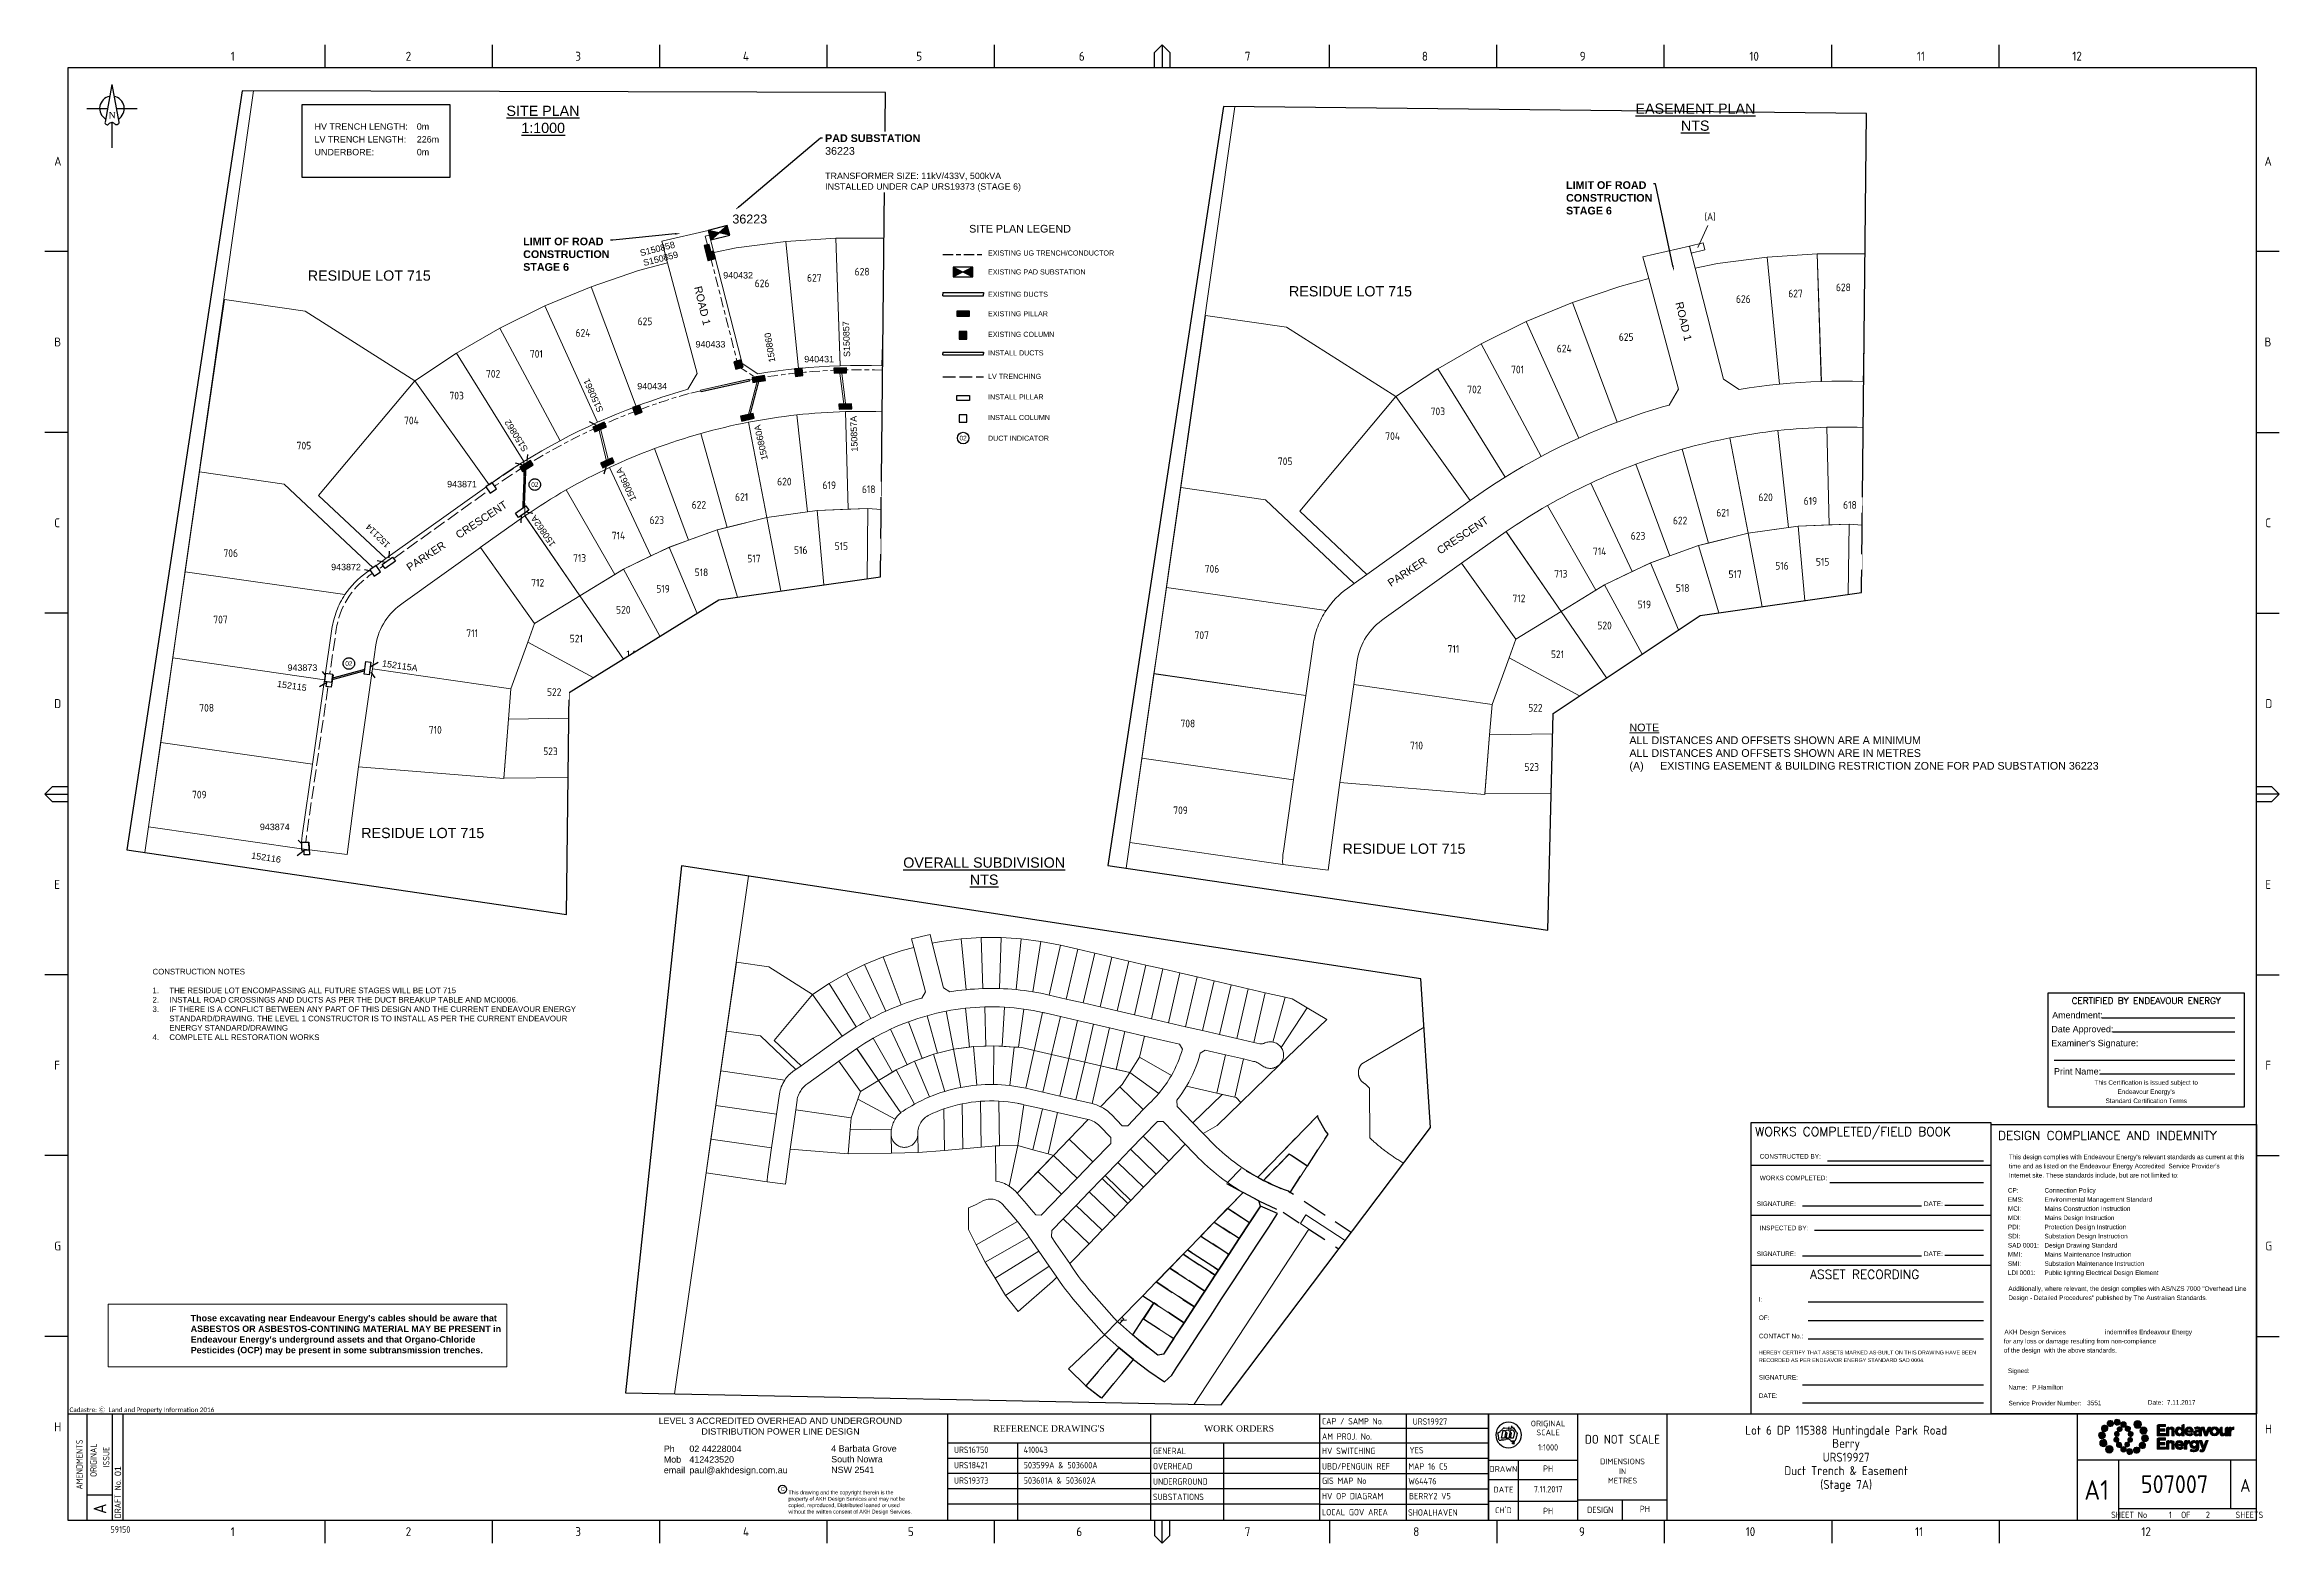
# Paper-space layout 'Duct1' of a CAD drawing. Header units: metres. Extents: x -30 to 845, y -5 to 581.
# The model-space entities are those that its viewports show. They can reach past a viewport. Long polylines and large blocks are cut down to what shows.
import ezdxf
from ezdxf import colors
from ezdxf.entities.mleader import LeaderData, LeaderLine
from ezdxf.enums import TextEntityAlignment as Align
from ezdxf.math import Vec2, Vec3

# ---------------------------------------------------------------- set-up
doc = ezdxf.new("R2010")
doc.units = ezdxf.units.M
for name, pattern in [('Cable Exist UG', [8.2, 4, -1.2, 1.8, -1.2]), ('Dash', [5, 3, -2]), ('DASHED', [0.75, 0.5, -0.25]), ('IE Trench LV', [6.5, 5, -1.5])]:
    doc.linetypes.add(name, pattern=pattern)
doc.layers.get('0').update_dxf_attribs({"color": 6})
for name, color, linetype in [('_User Dimensions', 7, 'Continuous'), ('_User Miscellaneous1', 251, 'Continuous'), ('_User Miscellaneous10', 7, 'Continuous'), ('_User Miscellaneous11', 7, 'Continuous'), ('_User Miscellaneous12', 7, 'Continuous'), ('_User Miscellaneous2', 7, 'Continuous'), ('_User Miscellaneous4', 7, 'Continuous'), ('_User Stage 5 Easements', 7, 'Continuous'), ('_User Stage 5 Lots', 7, 'Continuous'), ('_User Stage 5 Pillars', 7, 'Continuous'), ('_User Stage 6 Columns', 2, 'Continuous'), ('_User Stage 6 Lots', 7, 'Continuous'), ('_User Stage 6 LV', 7, 'Continuous'), ('Duct_SP_NEW', 2, 'Continuous'), ('Equip_LV_EXT', 7, 'Continuous'), ('Equip_LV_NEW', 2, 'Continuous'), ('Mains_HV_EXT', 7, 'Continuous'), ('Notes', 7, 'Continuous'), ('Notes_LV_MISC', 7, 'Continuous'), ('Notes_SP_NEW', 2, 'Continuous'), ('Sub_SP_EXT', 7, 'Continuous'), ('SupportsUG_SP_EXT', 7, 'Continuous'), ('SupportsUG_SP_LV_SL_EXT', 7, 'Continuous'), ('SupportsUG_SP_LV_SL_NEW', 2, 'Continuous'), ('Trench_SP_NEW', 2, 'Continuous'), ('UG_Details_SP_MISC', 7, 'Continuous')]:
    doc.layers.add(name, color=color, linetype=linetype)
for name, color, linetype, lineweight in [('_User Stage 5 Columns', 7, 'Continuous', 5), ('_User Stage 5 Trench', 255, 'Continuous', 5), ('_User Stage 6 Trench', 255, 'Continuous', 5), ('Cadastre Developer_SP_NEW', 2, 'Continuous', 5), ('Cadastre Easements_SP_NEW', 2, 'Continuous', 5)]:
    doc.layers.add(name, color=color, linetype=linetype, lineweight=lineweight)
doc.layers.add('Viewports', color=6, linetype='Continuous', plot=False)
doc.styles.add('AGI32-Arial-Bold', font='arialbd.ttf')
doc.styles.add('COLUMN_LABEL', font='arial.ttf')
doc.styles.add('Elec', font='romand__.ttf')
doc.styles.add('iecARIAL', font='arial.ttf', dxfattribs={"height": 2})
doc.styles.add('iecDevPlan', font='isocp.shx', dxfattribs={"height": 1.8})
doc.styles.add('iecISOCP', font='isocp.shx')
doc.styles.add('iecNAME', font='times.ttf')
doc.styles.add('iecTimesNewRoman', font='times.ttf')
doc.styles.add('LotNum', font='isocp.shx', dxfattribs={"height": 1.8})
doc.styles.add('POLE_LABEL', font='arial.ttf')
doc.styles.add('RoadName', font='arial.ttf', dxfattribs={"height": 2.5})
doc.styles.get("Standard").update_dxf_attribs({"font": 'arial.ttf'})
doc.linetypes.add('IE Trench HV', pattern='A,7,-0.2,["/",Standard,S=3,R=0,X=0.6,Y=-1.4],-2.5', length=9.7)

psp = doc.layouts.new('Duct1')

# ---------------------------------------------------------------- texts
at = {"insert": (12.55, 219.39), "char_height": 2.2, "width": 174.4999, "attachment_point": 1}
psp.add_mtext('\\A1;{\\C7;CONSTRUCTION NOTES \\P\\P\\pi-6.6,l6.6,t6.6,24.2;\\A0;1.^ITHE RESIDUE LOT ENCOMPASSING ALL FUTURE STAGES WILL BE LOT 715\\P\\A1;2.^IINSTALL ROAD CROSSINGS AND DUCTS AS PER THE DUCT BREAKUP TABLE AND MCI0006.\\P3.^IIF THERE IS A CONFLICT BETWEEN ANY PART OF THIS DESIGN AND THE CURRENT ENDEAVOUR ENERGY  STANDARD/DRAWING. THE LEVEL 1 CONSTRUCTOR IS TO INSTALL AS PER THE CURRENT ENDEAVOUR ENERGY STANDARD/DRAWING \\H0.99998x;\\P4.^ICOMPLETE ALL RESTORATION WORKS}', dxfattribs=at)
at = {"color": 7, "linetype": 'Continuous', "lineweight": 0, "insert": (27.5, 83.96), "char_height": 2.5, "attachment_point": 1, "style": 'AGI32-Arial-Bold'}
psp.add_mtext("Those excavating near Endeavour Energy's cables should be aware that \\PASBESTOS OR ASBESTOS-CONTINING MATERIAL MAY BE PRESENT in\\PEndeavour Energy's underground assets and that Organo-Chloride \\PPesticides (OCP) may be present in some subtransmission trenches.", dxfattribs=at)
at = {"layer": '_User Miscellaneous4', "lineweight": 0, "insert": (590.48, 315.33), "char_height": 3, "width": 181.5884, "attachment_point": 1}
psp.add_mtext('{\\LNOTE\\P}ALL DISTANCES AND OFFSETS SHOWN ARE A MINIMUM\\PALL DISTANCES AND OFFSETS SHOWN ARE IN METRES\\P\\pi-9,l9;(A)^I{\\C0;EXISTING EASEMENT & BUILDING RESTRICTION ZONE FOR PAD SUBSTATION 36223}', dxfattribs=at)
at = {"layer": 'Notes_LV_MISC', "attachment_point": 1}
for s, width, insert, char_height in [('\\pi26.703;{\\LSITE PLAN\\P\\pi32.525;1:1000}', 81.2662, (124.36, 557.12), 4), ('\\pi17.639;{\\LEASEMENT PLAN\\P\\pi35.404;NTS}', 81.2662, (575.23, 557.99), 4), ('SITE PLAN LEGEND', 59.7556, (332.12, 510.49), 3), ('EXISTING UG TRENCH/CONDUCTOR', 59.7556, (339.5, 500.49), 2), ('EXISTING PAD SUBSTATION', 59.7556, (339.5, 493.09), 2), ('EXISTING DUCTS', 59.7556, (339.5, 484.35), 2), ('EXISTING PILLAR', 59.7556, (339.5, 476.72), 2), ('EXISTING COLUMN', 59.7556, (339.5, 468.67), 2), ('INSTALL DUCTS', 59.7556, (339.5, 461.41), 2), ('LV TRENCHING', 59.7556, (339.5, 452.22), 2), ('INSTALL PILLAR', 59.7556, (339.5, 444.17), 2), ('INSTALL COLUMN', 59.7556, (339.5, 436.12), 2), ('DUCT INDICATOR', 59.7556, (339.47, 428.02), 2), ('\\pi9.322;{\\LOVERALL SUBDIVISION\\P\\pi35.404;NTS}', 81.2662, (296.99, 262.95), 4)]:
    psp.add_mtext_dynamic_manual_height_columns(s, width=width, gutter_width=10, heights=[0], dxfattribs=dict(at, insert=insert, char_height=char_height))

msp = doc.modelspace()

# ---------------------------------------------------------------- texts
at = {"layer": '_User Miscellaneous11', "style": 'iecDevPlan'}
msp.add_text('(E)', height=3, dxfattribs=at).set_placement((287392.77085, 6149380.85531), align=Align.MIDDLE_CENTER)
at = {"layer": '_User Miscellaneous12'}
for s, p in [('417', (287286.11998, 6149633.59873)), ('418', (287304.95147, 6149630.38331)), ('419', (287322.46977, 6149627.00534)), ('420', (287339.55294, 6149624.12622)), ('421', (287354.51545, 6149620.52923)), ('425', (287413.98326, 6149618.90513)), ('422', (287370.01653, 6149610.38497)), ('424', (287404.26533, 6149600.117)), ('426', (287458.82694, 6149598.41513)), ('423', (287390.84882, 6149585.32146)), ('427', (287473.39308, 6149582.35377)), ('416', (287275.82786, 6149573.33076)), ('415', (287295.52034, 6149572.68121)), ('414', (287311.44087, 6149570.30496)), ('413', (287329.16685, 6149567.42101)), ('428', (287432.44798, 6149554.08193)), ('412', (287360.10922, 6149550.74168)), ('407', (287270.8028, 6149538.16296)), ('429', (287419.21417, 6149540.44865)), ('408', (287292.01473, 6149533.22155)), ('411', (287343.25519, 6149534.06376)), ('430', (287406.54977, 6149527.37763)), ('410', (287328.06048, 6149518.00211)), ('431', (287393.66084, 6149514.17758)), ('409', (287310.54179, 6149501.21006)), ('406', (287262.39735, 6149490.61288)), ('432', (287378.42463, 6149498.37523)), ('433', (287365.7562, 6149485.30805)), ('405', (287275.80398, 6149466.60284)), ('434', (287351.87094, 6149470.96805)), ('435', (287337.71204, 6149455.93372)), ('404', (287288.94716, 6149450.04747)), ('403', (287297.21125, 6149434.03579)), ('402', (287307.33477, 6149419.05712))]:
    msp.add_text(s, height=1.8, dxfattribs=at).set_placement(p, align=Align.TOP_CENTER)
at = {"layer": '_User Miscellaneous12', "lineweight": 0, "style": 'LotNum'}
for s, p in [('318', (287535.74299, 6149535.04015)), ('319', (287543.21742, 6149533.06829)), ('329', (287368.09512, 6149320.95094, 23.5))]:
    msp.add_text(s, height=3, dxfattribs=at).set_placement(p, align=Align.TOP_CENTER)
for s, rotation, p in [('(H)      EXISTING EASEMENT FOR TRANSMISSION LINE', 43.18816966, (287396.89073, 6149469.46204)), ('PATHWAY', 326.783, (287463.72592, 6149438.49945))]:
    msp.add_text(s, height=3, rotation=rotation, dxfattribs=at).set_placement(p, align=Align.TOP_CENTER)
at = {"layer": '_User Miscellaneous12'}
for s, p in [('320', (287501.6994, 6149488.81467)), ('321', (287488.29594, 6149475.34461)), ('322', (287474.64681, 6149461.4069)), ('323', (287461.40761, 6149447.9768)), ('324', (287445.55047, 6149430.04779)), ('325', (287434.77383, 6149415.16147)), ('326', (287423.69233, 6149400.14343)), ('327', (287415.55287, 6149380.8618)), ('328', (287407.03012, 6149367.01732)), ('329', (287364.90473, 6149317.96599))]:
    msp.add_text(s, height=1.8, dxfattribs=at).set_placement(p)
at = {"layer": '_User Miscellaneous12', "style": 'RoadName'}
msp.add_text('ROAD 10', height=2.5, rotation=56.783, dxfattribs=at).set_placement((287495.0158, 6149434.73376), align=Align.MIDDLE_CENTER)
at = {"layer": '_User Stage 5 Easements', "style": 'iecDevPlan'}
msp.add_text('(B)', height=3, dxfattribs=at).set_placement((287249.83858, 6149521.83904), align=Align.MIDDLE_CENTER)
at = {"layer": 'Cadastre Developer_SP_NEW', "color": 2, "linetype": 'IE Trench LV', "char_height": 4, "attachment_point": 1, "style": 'iecARIAL'}
for insert in [(287041.38205, 6149742.32378), (287062.31075, 6149524.20492)]:
    msp.add_mtext_dynamic_manual_height_columns('RESIDUE LOT 715', width=67.8623725, gutter_width=10, heights=[0], dxfattribs=dict(at, insert=insert))
at = {"layer": 'Cadastre Easements_SP_NEW', "color": 2, "style": 'iecDevPlan'}
msp.add_text('(A)', height=3, dxfattribs=at).set_placement((287206.16321, 6149769.54878), align=Align.MIDDLE_CENTER)
at = {"layer": 'Notes', "color": 2, "lineweight": 0, "style": 'RoadName'}
for s, rotation, p in [('ROAD 1', 283.34497679, (287192.58064, 6149735.79163)), ('PARKER     CRESCENT', 347, (287407.8929, 6149666.97033)), ('CLOSE', 6.80051927, (287238.32454, 6149600.32437)), ('TRESSIDER', 22.62527865, (287192.1776, 6149585.99553)), ('HITCHCOCKS LANE', 313.29658843, (287434.55368, 6149579.38847)), ('TILGMAN STREET', 45.5160377, (287364.81657, 6149528.0636))]:
    msp.add_text(s, height=3, rotation=rotation, dxfattribs=at).set_placement(p)

# ---------------------------------------------------------------- blocks, each defined once
blk = doc.blocks.new('NorthPnt 11(NP11)')
for p, q in [((-19.7, 0), (-3.5, 0)), ((-0.1, -10.9), (-0.1, -30.8)), ((3.3, 0), (19.7, 0))]:
    blk.add_line(p, q)
for points in [[(-0.1, 18.8), (-5.4, -10.7, 0.877048), (-2.3, -11.9, -0.1543), (-0.1, -10.9, 0.090511)], [(-0.1, 18.8), (5.3, -10.7, -0.877048), (2.1, -11.9, 0.1543), (-0.1, -10.9, -0.090511)]]:
    blk.add_lwpolyline(points, format="xyb")
for start, end in [(100.5988, 238.8643), (300.0994, 80.4374)]:
    blk.add_arc((0, 0), 9.64, start, end)
at = {"color": 7, "style": 'iecNAME'}
blk.add_text('N', height=5.02, dxfattribs=at).set_placement((-2.6, -7.8))
blk = doc.blocks.new('A$C30A46249')
at = {"color": 7, "lineweight": -3, "insert": (6.92, 4.97), "char_height": 1.79, "attachment_point": 7, "line_spacing_factor": 1.2}
blk.add_mtext('{\\fCalibri|b0|i0|c0|p34;\\C256;Cadastre: \\fMS Gothic|b0|i0|c128|p49;\\C250;\\c2236962;Ⓒ\\fMS Gothic|b0|i0|c0|p49; \\fCalibri|b0|i0|c0|p34;\\C256;Land and Property Information 2016}', dxfattribs=at)
blk = doc.blocks.new('akhlogo')
at = {"layer": '_User Miscellaneous2'}
blk.add_circle((113.53, 12.12), 1.6, dxfattribs=at)
at = {"layer": '_User Miscellaneous2', "attachment_point": 1}
for s, insert, char_height, width in [('\\pi5.9046;LEVEL 3 ACCREDITED OVERHEAD AND UNDERGROUND \\P\\pi22.653;DISTRIBUTION POWER LINE DESIGN ', (59.13, 40.21), 2.5, 106.6522), ('Ph ^I02 44228004{\\fCalibri|b0|i0|c0|p34; ^J}Mob^I412423520\\Pemail^Ipaul@akhdesign.com.au', (67.06, 29.24), 2.5, 53.0212), ('4 Barbata Grove\\PSouth Nowra\\PNSW 2541', (132.56, 29.34), 2.5, 39.4695), ('This drawing and the copyright therein is the property of AKH Design Services and may not be copied, reproduced, Distributed loaned or used without the written consent of AKH Design Services.', (115.82, 11.65), 1.5, 48.7359)]:
    blk.add_mtext(s, dxfattribs=dict(at, insert=insert, char_height=char_height, width=width))
at = {"layer": '_User Miscellaneous2', "char_height": 1.5, "attachment_point": 1}
for insert in [(112.87, 13), (112.88, 13)]:
    blk.add_mtext('C', dxfattribs=dict(at, insert=insert))
blk = doc.blocks.new('*U14')
blk.add_hatch(color=256).paths.add_polyline_path([(-2.475, 3), (-2.475, 1.02), (2.475, 1.02), (2.475, 3)])
blk.add_lwpolyline([(-2.475, 1.02), (2.475, 1.02), (2.475, 3), (-2.475, 3)], close=True)
for tag, p, flags in [('OWNED_BY', (0, -0.2), 9), ('STATE', (0, -0.4), 9), ('SUPPORT_TYPE', (0, -0.6), 9), ('STREETNAME', (0, -1.8), 9), ('SUBURB', (0, -2), 1), ('USAGE', (0, -0.8), 9), ('LEGEND', (0, -1), 9), ('LOCATION', (0, -1.2), 9), ('NOTES', (0, -1.4), 9), ('PARENT', (0, -1.6), 9)]:
    blk.add_attdef(tag, p, '', height=0.2, dxfattribs=dict(flags=flags))
at = {"style": 'iecARIAL', "flags": 8}
blk.add_attdef('ASSET_NUM', (1.5, 3.5), '', height=2.5, dxfattribs=at)
blk = doc.blocks.new('COLUMN_EXT')
blk.add_hatch(color=256).paths.add_polyline_path([(-1.49, 1.48), (-1.49, -1.49), (1.48, -1.49), (1.48, 1.48)])
blk.add_lwpolyline([(-1.49, -1.49), (1.48, -1.49), (1.48, 1.48), (-1.49, 1.48)], close=True)
for tag, height, style, flags, p in [('STRUCTURE_PLANT_NUMBER', 0.2, 'POLE_LABEL', 9, (1.81, 0.03)), ('ASSET_NUM', 2.5, 'COLUMN_LABEL', 8, (2, 2)), ('STREET_CODE', 0.2, 'COLUMN_LABEL', 9, (1.81, -0.2))]:
    blk.add_attdef(tag, text='', height=height, dxfattribs=dict(style=style, flags=flags)).set_placement(p, align=Align.MIDDLE_LEFT)
at = {"flags": 1}
blk.add_attdef('Z', (1.81, -2.35), '', height=0.2, dxfattribs=at)
at = {"flags": 9}
for tag, p in [('COLUMN_TYPE', (1.81, -0.4)), ('OWNED_BY', (1.81, -0.6)), ('STATE', (1.81, -0.8)), ('USAGE', (1.81, -1)), ('STREETNAME', (1.81, -1.6)), ('SUBURB', (1.81, -1.8)), ('LEGEND', (1.81, -1.2)), ('LOCATION', (1.81, -1.4)), ('NOTES', (1.81, -2))]:
    blk.add_attdef(tag, text='', height=0.2, dxfattribs=at).set_placement(p, align=Align.MIDDLE_LEFT)
blk = doc.blocks.new('SUB_PADMOUNT_EXT')
for points in [[(0, 0), (-3.84, 1.92), (-3.84, -1.92)], [(0, 0), (3.84, 1.92), (3.84, -1.92)]]:
    blk.add_hatch(color=256).paths.add_polyline_path(points)
for p, q in [((3.84, 1.92), (-3.84, -1.92)), ((-3.84, 1.92), (3.84, -1.92))]:
    blk.add_line(p, q)
blk.add_lwpolyline([(-3.84, -1.92), (3.84, -1.92), (3.84, 1.92), (-3.84, 1.92)], close=True)
for tag, height, flags, p in [('STREET_CODE', 0.2, 9, (1.5, 0)), ('ASSET_NUM', 3.5, 8, (2, 2)), ('CONSTRUCTED_VOLTAGE', 0.2, 9, (1.5, -0.2)), ('OPERATING_VOLTAGE', 0.2, 9, (1.5, -0.6)), ('ORIENTATION', 0.2, 9, (1.5, -0.8)), ('OWNED_BY', 0.2, 9, (1.5, -1)), ('OPERATED_BY', 0.2, 9, (1.5, -1.2)), ('SECONDARY_VOLTAGE', 0.2, 9, (1.5, -1.6)), ('STATE', 0.2, 9, (1.5, -1.8)), ('SUBSTATION_TYPE', 0.2, 9, (1.5, -2.2)), ('STREETNAME', 0.2, 9, (1.5, -3)), ('SUBURB', 0.2, 9, (1.5, -3.2)), ('Z', 0.2, 1, (1.5, -3.6)), ('NO_PHASES', 0.2, 9, (1.5, -0.4)), ('MAINTAINED_BY', 0.2, 9, (1.5, -1.4)), ('PARENT', 0.2, 9, (1.5, -2)), ('USAGE', 0.2, 9, (1.5, -2.4)), ('LEGEND', 0.2, 9, (1.5, -2.6)), ('LOCATION', 0.2, 9, (1.5, -2.8)), ('NOTES', 0.2, 9, (1.5, -3.4))]:
    blk.add_attdef(tag, text='', height=height, dxfattribs=dict(flags=flags)).set_placement(p, align=Align.MIDDLE_LEFT)
blk = doc.blocks.new('DUCT_INDICATOR')
blk.add_circle((0, 0), 2.25)
blk.add_attdef('CODE', text='', height=1.8).set_placement((0, 0), align=Align.MIDDLE_CENTER)
at = {"flags": 1}
blk.add_attdef('Z', (0, 0), '', height=0.2, dxfattribs=at)
blk = doc.blocks.new('*U15')
blk.add_wipeout([(-2.47, 3), (2.47, 3), (2.47, 1.02), (-2.47, 1.02)])
at = {"lineweight": -3}
blk.add_lwpolyline([(-2.47, 3), (2.47, 3), (2.47, 1.02), (-2.47, 1.02)], close=True, dxfattribs=at)
for tag, height, flags, p in [('STREET_CODE', 0.2, 9, (1.5, 2)), ('OWNED_BY', 0.2, 9, (1.5, 1.8)), ('OPERATED_BY', 0.2, 9, (1.5, 1.6)), ('STATE', 0.2, 9, (1.5, 1.2)), ('SUPPORT_TYPE', 0.2, 9, (1.5, 1)), ('SUBURB', 0.2, 9, (1.5, 0.2)), ('STREETNAME', 0.2, 9, (1.5, 0)), ('MAINTAINED_BY', 0.2, 9, (1.5, 1.4)), ('USAGE', 0.2, 9, (1.5, 0.8)), ('LEGEND', 0.2, 9, (1.5, 0.6)), ('PARENT', 0.2, 9, (1.5, 0.4)), ('ASSET_NUM', 2.5, 8, (2, 4)), ('Z', 0.2, 1, (1.5, -0.6)), ('LOCATION', 0.2, 9, (1.5, -0.2)), ('NOTES', 0.2, 9, (1.5, -0.4))]:
    blk.add_attdef(tag, text='', height=height, dxfattribs=dict(flags=flags)).set_placement(p, align=Align.MIDDLE_LEFT)
blk = doc.blocks.new('EE_LOGO')
h = blk.add_hatch(color=7)
edge = h.paths.add_edge_path()
edge.add_spline(control_points=[(-25.34, 1.94), (-26.08, 1.98), (-26.72, 1.41), (-26.77, 0.66), (-26.81, -0.09), (-26.24, -0.72), (-25.49, -0.77), (-24.74, -0.81), (-24.1, -0.24), (-24.06, 0.51), (-24.02, 1.25), (-24.59, 1.89), (-25.34, 1.94)], knot_values=[0, 0, 0, 0, 1, 1, 1, 2, 2, 2, 3, 3, 3, 4, 4, 4, 4], degree=3, periodic=0)
h = blk.add_hatch(color=7)
edge = h.paths.add_edge_path()
edge.add_spline(control_points=[(-23.73, 4.46), (-24.34, 4.81), (-25.13, 4.61), (-25.49, 3.99), (-25.85, 3.38), (-25.64, 2.59), (-25.03, 2.23), (-24.41, 1.87), (-23.63, 2.08), (-23.27, 2.69), (-22.91, 3.31), (-23.12, 4.1), (-23.73, 4.46)], knot_values=[0, 0, 0, 0, 1, 1, 1, 2, 2, 2, 3, 3, 3, 4, 4, 4, 4], degree=3, periodic=0)
h = blk.add_hatch(color=7)
edge = h.paths.add_edge_path()
edge.add_spline(control_points=[(-21.12, 5.87), (-21.48, 6.44), (-22.24, 6.61), (-22.81, 6.24), (-23.37, 5.88), (-23.54, 5.12), (-23.17, 4.55), (-22.81, 3.98), (-22.05, 3.82), (-21.48, 4.19), (-20.92, 4.55), (-20.75, 5.31), (-21.12, 5.87)], knot_values=[0, 0, 0, 0, 1, 1, 1, 2, 2, 2, 3, 3, 3, 4, 4, 4, 4], degree=3, periodic=0)
h = blk.add_hatch(color=7)
edge = h.paths.add_edge_path()
edge.add_spline(control_points=[(-19.43, 2.06), (-19.94, 2.17), (-20.44, 1.84), (-20.55, 1.33), (-20.66, 0.82), (-20.34, 0.32), (-19.83, 0.21), (-19.32, 0.1), (-18.81, 0.42), (-18.71, 0.93), (-18.59, 1.44), (-18.92, 1.95), (-19.43, 2.06)], knot_values=[0, 0, 0, 0, 1, 1, 1, 2, 2, 2, 3, 3, 3, 4, 4, 4, 4], degree=3, periodic=0)
h = blk.add_hatch(color=7)
edge = h.paths.add_edge_path()
edge.add_spline(control_points=[(-18.27, 5.87), (-18.34, 6.5), (-18.91, 6.97), (-19.54, 6.9), (-20.18, 6.84), (-20.65, 6.27), (-20.58, 5.63), (-20.52, 4.99), (-19.95, 4.53), (-19.31, 4.59), (-18.67, 4.66), (-18.21, 5.23), (-18.27, 5.87)], knot_values=[0, 0, 0, 0, 1, 1, 1, 2, 2, 2, 3, 3, 3, 4, 4, 4, 4], degree=3, periodic=0)
h = blk.add_hatch(color=7)
edge = h.paths.add_edge_path()
edge.add_spline(control_points=[(-15.91, 4.86), (-15.91, 4.26), (-16.4, 3.77), (-17, 3.77), (-17.6, 3.77), (-18.08, 4.26), (-18.08, 4.86), (-18.08, 5.46), (-17.6, 5.95), (-17, 5.95), (-16.4, 5.95), (-15.91, 5.46), (-15.91, 4.86)], knot_values=[0, 0, 0, 0, 1, 1, 1, 2, 2, 2, 3, 3, 3, 4, 4, 4, 4], degree=3, periodic=0)
edge = h.paths.add_edge_path()
edge.add_spline(control_points=[(-18.29, 3.97), (-18.8, 4.08), (-19.3, 3.76), (-19.41, 3.25), (-19.52, 2.74), (-19.2, 2.23), (-18.69, 2.12), (-18.18, 2.01), (-17.67, 2.33), (-17.56, 2.84), (-17.45, 3.35), (-17.78, 3.86), (-18.29, 3.97)], knot_values=[0, 0, 0, 0, 1, 1, 1, 2, 2, 2, 3, 3, 3, 4, 4, 4, 4], degree=3, periodic=0)
h = blk.add_hatch(color=7)
edge = h.paths.add_edge_path()
edge.add_spline(control_points=[(-14.59, 2.36), (-14.16, 2.75), (-14.12, 3.41), (-14.51, 3.84), (-14.89, 4.27), (-15.55, 4.31), (-15.99, 3.93), (-16.42, 3.54), (-16.46, 2.88), (-16.07, 2.45), (-15.69, 2.01), (-15.02, 1.98), (-14.59, 2.36)], knot_values=[0, 0, 0, 0, 1, 1, 1, 2, 2, 2, 3, 3, 3, 4, 4, 4, 4], degree=3, periodic=0)
edge = h.paths.add_edge_path()
edge.add_spline(control_points=[(-15.91, 4.86), (-15.91, 4.26), (-16.4, 3.77), (-17, 3.77), (-17.6, 3.77), (-18.08, 4.26), (-18.08, 4.86), (-18.08, 5.46), (-17.6, 5.95), (-17, 5.95), (-16.4, 5.95), (-15.91, 5.46), (-15.91, 4.86)], knot_values=[0, 0, 0, 0, 1, 1, 1, 2, 2, 2, 3, 3, 3, 4, 4, 4, 4], degree=3, periodic=0)
h = blk.add_hatch(color=7)
edge = h.paths.add_edge_path()
edge.add_spline(control_points=[(-15.91, 4.86), (-15.91, 4.26), (-16.4, 3.77), (-17, 3.77), (-17.6, 3.77), (-18.08, 4.26), (-18.08, 4.86), (-18.08, 5.46), (-17.6, 5.95), (-17, 5.95), (-16.4, 5.95), (-15.91, 5.46), (-15.91, 4.86)], knot_values=[0, 0, 0, 0, 1, 1, 1, 2, 2, 2, 3, 3, 3, 4, 4, 4, 4], degree=3, periodic=0)
edge = h.paths.add_edge_path(flags=16)
edge.add_spline(control_points=[(-15.91, 4.86), (-15.91, 4.26), (-16.4, 3.77), (-17, 3.77), (-17.6, 3.77), (-18.08, 4.26), (-18.08, 4.86), (-18.08, 5.46), (-17.6, 5.95), (-17, 5.95), (-16.4, 5.95), (-15.91, 5.46), (-15.91, 4.86)], knot_values=[0, 0, 0, 0, 1, 1, 1, 2, 2, 2, 3, 3, 3, 4, 4, 4, 4], degree=3, periodic=0)
h = blk.add_hatch(color=7)
edge = h.paths.add_edge_path()
edge.add_spline(control_points=[(-13.94, 0.18), (-13.41, 0.32), (-13.09, 0.87), (-13.23, 1.4), (-13.37, 1.93), (-13.92, 2.25), (-14.45, 2.11), (-14.98, 1.97), (-15.3, 1.42), (-15.16, 0.89), (-15.02, 0.36), (-14.47, 0.04), (-13.94, 0.18)], knot_values=[0, 0, 0, 0, 1, 1, 1, 2, 2, 2, 3, 3, 3, 4, 4, 4, 4], degree=3, periodic=0)
h = blk.add_hatch(color=7)
edge = h.paths.add_edge_path()
edge.add_spline(control_points=[(-9.93, 4.86), (-9.93, 4.03), (-10.61, 3.35), (-11.44, 3.35), (-12.28, 3.35), (-12.95, 4.03), (-12.95, 4.86), (-12.95, 5.69), (-12.28, 6.37), (-11.44, 6.37), (-10.61, 6.37), (-9.93, 5.69), (-9.93, 4.86)], knot_values=[0, 0, 0, 0, 1, 1, 1, 2, 2, 2, 3, 3, 3, 4, 4, 4, 4], degree=3, periodic=0)
h = blk.add_hatch(color=7)
edge = h.paths.add_edge_path()
edge.add_spline(control_points=[(-8.55, 1.13), (-7.83, 1.45), (-7.5, 2.29), (-7.82, 3.01), (-8.14, 3.73), (-8.98, 4.06), (-9.7, 3.74), (-10.42, 3.42), (-10.75, 2.58), (-10.43, 1.86), (-10.11, 1.14), (-9.27, 0.81), (-8.55, 1.13)], knot_values=[0, 0, 0, 0, 1, 1, 1, 2, 2, 2, 3, 3, 3, 4, 4, 4, 4], degree=3, periodic=0)
h = blk.add_hatch(color=7)
edge = h.paths.add_edge_path()
edge.add_spline(control_points=[(-8.66, -1.92), (-7.91, -1.96), (-7.27, -1.39), (-7.23, -0.64), (-7.19, 0.1), (-7.76, 0.74), (-8.51, 0.78), (-9.25, 0.83), (-9.89, 0.26), (-9.94, -0.49), (-9.98, -1.24), (-9.41, -1.88), (-8.66, -1.92)], knot_values=[0, 0, 0, 0, 1, 1, 1, 2, 2, 2, 3, 3, 3, 4, 4, 4, 4], degree=3, periodic=0)
h = blk.add_hatch(color=7)
edge = h.paths.add_edge_path()
edge.add_spline(control_points=[(-3.85, 0.44), (-3.85, 0.44), (-3.85, 4.25), (-3.85, 4.3), (-3.85, 4.35), (-3.85, 4.86), (-3.29, 4.86), (-2.74, 4.86), (-0.49, 4.86), (-0.49, 4.86), (-0.49, 4.86), (-0.49, 4), (-0.49, 4), (-0.49, 4), (-2.89, 4), (-2.89, 4), (-2.89, 4), (-2.89, 3.1), (-2.89, 3.1), (-2.89, 3.1), (-0.8, 3.1), (-0.8, 3.1), (-0.8, 3.1), (-0.8, 2.23), (-0.8, 2.23), (-0.8, 2.23), (-2.89, 2.23), (-2.89, 2.23), (-2.89, 2.23), (-2.89, 1.31), (-2.89, 1.31), (-2.89, 1.31), (-0.49, 1.31), (-0.49, 1.31), (-0.49, 1.31), (-0.49, 0.44), (-0.49, 0.44), (-0.49, 0.44), (-3.85, 0.44), (-3.85, 0.44)], knot_values=[0, 0, 0, 0, 1, 1, 1, 2, 2, 2, 3, 3, 3, 4, 4, 4, 5, 5, 5, 6, 6, 6, 7, 7, 7, 8, 8, 8, 9, 9, 9, 10, 10, 10, 11, 11, 11, 12, 12, 12, 13, 13, 13, 13], degree=3, periodic=0)
h = blk.add_hatch(color=7)
edge = h.paths.add_edge_path()
edge.add_spline(control_points=[(1.94, 0.44), (1.94, 0.44), (1.94, 2.33), (1.94, 2.33), (1.94, 2.78), (1.73, 3.02), (1.36, 3.02), (1, 3.02), (0.76, 2.78), (0.76, 2.33), (0.76, 2.33), (0.76, 0.44), (0.76, 0.44), (0.76, 0.44), (-0.2, 0.44), (-0.2, 0.44), (-0.2, 0.44), (-0.2, 3.21), (-0.2, 3.27), (-0.2, 3.33), (-0.2, 3.82), (0.36, 3.82), (0.76, 3.82), (0.76, 3.82), (0.76, 3.82), (0.76, 3.82), (0.76, 3.35), (0.76, 3.35), (0.98, 3.63), (1.27, 3.89), (1.75, 3.89), (2.48, 3.89), (2.9, 3.41), (2.9, 2.63), (2.9, 2.63), (2.9, 0.44), (2.9, 0.44), (2.9, 0.44), (1.94, 0.44), (1.94, 0.44)], knot_values=[0, 0, 0, 0, 1, 1, 1, 2, 2, 2, 3, 3, 3, 4, 4, 4, 5, 5, 5, 6, 6, 6, 7, 7, 7, 8, 8, 8, 9, 9, 9, 10, 10, 10, 11, 11, 11, 12, 12, 12, 13, 13, 13, 13], degree=3, periodic=0)
h = blk.add_hatch(color=7)
edge = h.paths.add_edge_path(flags=16)
edge.add_spline(control_points=[(5.8, 2.13), (5.8, 2.69), (5.43, 3.07), (4.98, 3.07), (4.53, 3.07), (4.15, 2.7), (4.15, 2.13), (4.15, 2.13), (4.15, 2.12), (4.15, 2.12), (4.15, 1.56), (4.53, 1.19), (4.98, 1.19), (5.43, 1.19), (5.8, 1.56), (5.8, 2.12), (5.8, 2.12), (5.8, 2.13), (5.8, 2.13)], knot_values=[0, 0, 0, 0, 1, 1, 1, 2, 2, 2, 3, 3, 3, 4, 4, 4, 5, 5, 5, 6, 6, 6, 6], degree=3, periodic=0)
edge = h.paths.add_edge_path()
edge.add_spline(control_points=[(5.79, 0.44), (5.79, 0.44), (5.79, 0.92), (5.79, 0.92), (5.55, 0.6), (5.23, 0.37), (4.73, 0.37), (3.94, 0.37), (3.19, 0.99), (3.19, 2.12), (3.19, 2.12), (3.19, 2.13), (3.19, 2.13), (3.19, 3.26), (3.93, 3.88), (4.73, 3.88), (5.24, 3.88), (5.56, 3.65), (5.79, 3.38), (5.79, 3.38), (5.79, 4.27), (5.79, 4.3), (5.79, 4.34), (5.79, 4.86), (6.34, 4.86), (6.73, 4.86), (6.75, 4.86), (6.75, 4.86), (6.75, 4.86), (6.75, 0.44), (6.75, 0.44), (6.75, 0.44), (5.79, 0.44), (5.79, 0.44)], knot_values=[0, 0, 0, 0, 1, 1, 1, 2, 2, 2, 3, 3, 3, 4, 4, 4, 5, 5, 5, 6, 6, 6, 7, 7, 7, 8, 8, 8, 9, 9, 9, 10, 10, 10, 11, 11, 11, 11], degree=3, periodic=0)
h = blk.add_hatch(color=7)
edge = h.paths.add_edge_path()
edge.add_spline(control_points=[(8.69, 3.89), (7.7, 3.89), (7.01, 3.09), (7.01, 2.13), (7.01, 2.13), (7.01, 2.12), (7.01, 2.12), (7.01, 1.08), (7.77, 0.37), (8.78, 0.37), (9.39, 0.37), (9.85, 0.61), (10.16, 1), (10.16, 1), (9.62, 1.48), (9.62, 1.48), (9.35, 1.24), (9.12, 1.14), (8.79, 1.14), (8.33, 1.13), (8, 1.49), (7.95, 1.86), (7.91, 2.18), (7.93, 2.29), (7.95, 2.43), (8.02, 2.85), (8.29, 3.12), (8.69, 3.12), (9.09, 3.12), (9.34, 2.83), (9.4, 2.4), (9.4, 2.4), (8.14, 2.4), (8.14, 2.4), (8.14, 2.4), (8.12, 1.8), (8.64, 1.8), (9.17, 1.8), (10.32, 1.8), (10.32, 1.8), (10.33, 1.89), (10.34, 1.95), (10.34, 2.04), (10.34, 2.04), (10.34, 2.05), (10.34, 2.05), (10.34, 3.01), (9.82, 3.89), (8.69, 3.89)], knot_values=[0, 0, 0, 0, 1, 1, 1, 2, 2, 2, 3, 3, 3, 4, 4, 4, 5, 5, 5, 6, 6, 6, 7, 7, 7, 8, 8, 8, 9, 9, 9, 10, 10, 10, 11, 11, 11, 12, 12, 12, 13, 13, 13, 14, 14, 14, 15, 15, 15, 16, 16, 16, 16], degree=3, periodic=0)
h = blk.add_hatch(color=7)
edge = h.paths.add_edge_path(flags=16)
edge.add_spline(control_points=[(12.69, 1.8), (12.53, 1.88), (12.31, 1.93), (12.08, 1.93), (11.67, 1.93), (11.42, 1.77), (11.42, 1.46), (11.42, 1.46), (11.42, 1.45), (11.42, 1.45), (11.42, 1.19), (11.63, 1.04), (11.94, 1.04), (12.39, 1.04), (12.69, 1.29), (12.69, 1.63), (12.69, 1.63), (12.69, 1.8), (12.69, 1.8)], knot_values=[0, 0, 0, 0, 1, 1, 1, 2, 2, 2, 3, 3, 3, 4, 4, 4, 5, 5, 5, 6, 6, 6, 6], degree=3, periodic=0)
edge = h.paths.add_edge_path()
edge.add_spline(control_points=[(12.67, 0.44), (12.67, 0.44), (12.67, 0.81), (12.67, 0.81), (12.44, 0.55), (12.12, 0.38), (11.65, 0.38), (11.01, 0.38), (10.49, 0.74), (10.49, 1.41), (10.49, 1.41), (10.49, 1.42), (10.49, 1.42), (10.49, 2.16), (11.05, 2.5), (11.85, 2.5), (12.19, 2.5), (12.44, 2.45), (12.68, 2.37), (12.68, 2.37), (12.68, 2.42), (12.68, 2.42), (12.68, 2.82), (12.43, 3.07), (11.95, 3.07), (11.59, 3.07), (11.33, 3), (11.02, 2.89), (11.02, 2.89), (10.78, 3.62), (10.78, 3.62), (11.15, 3.78), (11.52, 3.89), (12.09, 3.89), (13.14, 3.89), (13.6, 3.35), (13.6, 2.43), (13.6, 2.43), (13.6, 0.44), (13.6, 0.44), (13.6, 0.44), (12.67, 0.44), (12.67, 0.44)], knot_values=[0, 0, 0, 0, 1, 1, 1, 2, 2, 2, 3, 3, 3, 4, 4, 4, 5, 5, 5, 6, 6, 6, 7, 7, 7, 8, 8, 8, 9, 9, 9, 10, 10, 10, 11, 11, 11, 12, 12, 12, 13, 13, 13, 14, 14, 14, 14], degree=3, periodic=0)
h = blk.add_hatch(color=7)
edge = h.paths.add_edge_path()
edge.add_spline(control_points=[(15.71, 0.44), (15.71, 0.44), (14.84, 0.44), (14.84, 0.44), (14.84, 0.44), (13.51, 3.83), (13.51, 3.83), (13.51, 3.83), (14.53, 3.83), (14.53, 3.83), (14.53, 3.83), (15.28, 1.58), (15.28, 1.58), (15.28, 1.58), (15.86, 3.3), (15.86, 3.3), (15.86, 3.3), (16.02, 3.83), (16.4, 3.83), (16.78, 3.83), (17.04, 3.83), (17.04, 3.83), (17.04, 3.83), (15.71, 0.44), (15.71, 0.44)], knot_values=[0, 0, 0, 0, 1, 1, 1, 2, 2, 2, 3, 3, 3, 4, 4, 4, 5, 5, 5, 6, 6, 6, 7, 7, 7, 8, 8, 8, 8], degree=3, periodic=0)
h = blk.add_hatch(color=7)
edge = h.paths.add_edge_path(flags=16)
edge.add_spline(control_points=[(19.52, 2.16), (19.52, 2.66), (19.16, 3.09), (18.63, 3.09), (18.08, 3.09), (17.75, 2.67), (17.75, 2.17), (17.75, 2.17), (17.75, 2.16), (17.75, 2.16), (17.75, 1.66), (18.11, 1.22), (18.64, 1.22), (19.19, 1.22), (19.52, 1.65), (19.52, 2.15), (19.52, 2.15), (19.52, 2.16), (19.52, 2.16)], knot_values=[0, 0, 0, 0, 1, 1, 1, 2, 2, 2, 3, 3, 3, 4, 4, 4, 5, 5, 5, 6, 6, 6, 6], degree=3, periodic=0)
edge = h.paths.add_edge_path()
edge.add_spline(control_points=[(18.63, 0.4), (17.58, 0.4), (16.8, 1.17), (16.8, 2.15), (16.8, 2.15), (16.8, 2.16), (16.8, 2.16), (16.8, 3.13), (17.59, 3.92), (18.64, 3.92), (19.69, 3.92), (20.46, 3.14), (20.46, 2.17), (20.46, 2.17), (20.46, 2.16), (20.46, 2.16), (20.46, 1.19), (19.68, 0.4), (18.63, 0.4)], knot_values=[0, 0, 0, 0, 1, 1, 1, 2, 2, 2, 3, 3, 3, 4, 4, 4, 5, 5, 5, 6, 6, 6, 6], degree=3, periodic=0)
h = blk.add_hatch(color=7)
edge = h.paths.add_edge_path()
edge.add_spline(control_points=[(22.86, 0.44), (22.86, 0.44), (22.86, 0.92), (22.86, 0.92), (22.64, 0.64), (22.36, 0.38), (21.87, 0.38), (21.15, 0.38), (20.72, 0.86), (20.72, 1.63), (20.72, 1.63), (20.72, 3.22), (20.72, 3.27), (20.72, 3.32), (20.72, 3.82), (21.28, 3.82), (21.68, 3.82), (21.68, 3.82), (21.68, 3.82), (21.68, 3.82), (21.68, 1.94), (21.68, 1.94), (21.68, 1.48), (21.9, 1.25), (22.26, 1.25), (22.63, 1.25), (22.86, 1.48), (22.86, 1.94), (22.86, 1.94), (22.86, 3.2), (22.86, 3.27), (22.86, 3.34), (22.87, 3.82), (23.42, 3.82), (23.82, 3.82), (23.82, 3.82), (23.82, 3.82), (23.82, 3.82), (23.82, 0.44), (23.82, 0.44), (23.82, 0.44), (22.86, 0.44), (22.86, 0.44)], knot_values=[0, 0, 0, 0, 1, 1, 1, 2, 2, 2, 3, 3, 3, 4, 4, 4, 5, 5, 5, 6, 6, 6, 7, 7, 7, 8, 8, 8, 9, 9, 9, 10, 10, 10, 11, 11, 11, 12, 12, 12, 13, 13, 13, 14, 14, 14, 14], degree=3, periodic=0)
h = blk.add_hatch(color=7)
edge = h.paths.add_edge_path()
edge.add_spline(control_points=[(26.09, 2.88), (25.46, 2.88), (25.06, 2.5), (25.06, 1.69), (25.06, 1.69), (25.06, 0.44), (25.06, 0.44), (25.06, 0.44), (24.1, 0.44), (24.1, 0.44), (24.1, 0.44), (24.1, 3.24), (24.1, 3.27), (24.1, 3.3), (24.1, 3.83), (24.66, 3.83), (25.22, 3.83), (25.06, 3.83), (25.06, 3.83), (25.06, 3.83), (25.06, 3.14), (25.06, 3.14), (25.26, 3.61), (25.58, 3.91), (26.14, 3.89), (26.14, 3.89), (26.14, 2.88), (26.14, 2.88), (26.14, 2.88), (26.09, 2.88), (26.09, 2.88)], knot_values=[0, 0, 0, 0, 1, 1, 1, 2, 2, 2, 3, 3, 3, 4, 4, 4, 5, 5, 5, 6, 6, 6, 7, 7, 7, 8, 8, 8, 9, 9, 9, 10, 10, 10, 10], degree=3, periodic=0)
h = blk.add_hatch(color=7)
edge = h.paths.add_edge_path()
edge.add_spline(control_points=[(-25.45, -1.11), (-26.17, -1.43), (-26.5, -2.27), (-26.18, -2.99), (-25.86, -3.71), (-25.02, -4.04), (-24.3, -3.72), (-23.58, -3.4), (-23.25, -2.56), (-23.57, -1.84), (-23.88, -1.12), (-24.72, -0.79), (-25.45, -1.11)], knot_values=[0, 0, 0, 0, 1, 1, 1, 2, 2, 2, 3, 3, 3, 4, 4, 4, 4], degree=3, periodic=0)
h = blk.add_hatch(color=7)
edge = h.paths.add_edge_path()
edge.add_spline(control_points=[(-24.06, -4.84), (-24.06, -4.01), (-23.39, -3.33), (-22.55, -3.33), (-21.72, -3.33), (-21.04, -4.01), (-21.04, -4.84), (-21.04, -5.68), (-21.72, -6.35), (-22.55, -6.35), (-23.39, -6.35), (-24.06, -5.68), (-24.06, -4.84)], knot_values=[0, 0, 0, 0, 1, 1, 1, 2, 2, 2, 3, 3, 3, 4, 4, 4, 4], degree=3, periodic=0)
h = blk.add_hatch(color=7)
edge = h.paths.add_edge_path()
edge.add_spline(control_points=[(-20.06, -0.16), (-20.59, -0.3), (-20.9, -0.85), (-20.76, -1.38), (-20.63, -1.91), (-20.08, -2.23), (-19.55, -2.09), (-19.02, -1.95), (-18.7, -1.4), (-18.84, -0.87), (-18.98, -0.34), (-19.52, -0.02), (-20.06, -0.16)], knot_values=[0, 0, 0, 0, 1, 1, 1, 2, 2, 2, 3, 3, 3, 4, 4, 4, 4], degree=3, periodic=0)
h = blk.add_hatch(color=7)
edge = h.paths.add_edge_path()
edge.add_spline(control_points=[(-19.41, -2.34), (-19.84, -2.73), (-19.88, -3.39), (-19.49, -3.82), (-19.1, -4.26), (-18.44, -4.29), (-18.01, -3.91), (-17.58, -3.52), (-17.54, -2.86), (-17.93, -2.43), (-18.31, -2), (-18.97, -1.96), (-19.41, -2.34)], knot_values=[0, 0, 0, 0, 1, 1, 1, 2, 2, 2, 3, 3, 3, 4, 4, 4, 4], degree=3, periodic=0)
h = blk.add_hatch(color=7)
edge = h.paths.add_edge_path()
edge.add_spline(control_points=[(-18.08, -4.84), (-18.08, -4.24), (-17.6, -3.76), (-17, -3.76), (-16.4, -3.76), (-15.91, -4.24), (-15.91, -4.84), (-15.91, -5.44), (-16.4, -5.93), (-17, -5.93), (-17.6, -5.93), (-18.08, -5.44), (-18.08, -4.84)], knot_values=[0, 0, 0, 0, 1, 1, 1, 2, 2, 2, 3, 3, 3, 4, 4, 4, 4], degree=3, periodic=0)
h = blk.add_hatch(color=7)
edge = h.paths.add_edge_path()
edge.add_spline(control_points=[(-15.71, -3.95), (-15.2, -4.06), (-14.69, -3.74), (-14.58, -3.23), (-14.47, -2.72), (-14.8, -2.21), (-15.31, -2.1), (-15.82, -1.99), (-16.32, -2.32), (-16.43, -2.83), (-16.54, -3.34), (-16.22, -3.84), (-15.71, -3.95)], knot_values=[0, 0, 0, 0, 1, 1, 1, 2, 2, 2, 3, 3, 3, 4, 4, 4, 4], degree=3, periodic=0)
h = blk.add_hatch(color=7)
edge = h.paths.add_edge_path()
edge.add_spline(control_points=[(-15.72, -5.85), (-15.66, -6.49), (-15.09, -6.95), (-14.45, -6.89), (-13.81, -6.82), (-13.35, -6.25), (-13.41, -5.62), (-13.48, -4.98), (-14.05, -4.51), (-14.68, -4.58), (-15.33, -4.64), (-15.79, -5.21), (-15.72, -5.85)], knot_values=[0, 0, 0, 0, 1, 1, 1, 2, 2, 2, 3, 3, 3, 4, 4, 4, 4], degree=3, periodic=0)
h = blk.add_hatch(color=7)
edge = h.paths.add_edge_path()
edge.add_spline(control_points=[(-14.57, -2.04), (-14.06, -2.15), (-13.55, -1.83), (-13.44, -1.32), (-13.33, -0.81), (-13.66, -0.3), (-14.17, -0.19), (-14.68, -0.08), (-15.18, -0.4), (-15.29, -0.92), (-15.4, -1.43), (-15.08, -1.93), (-14.57, -2.04)], knot_values=[0, 0, 0, 0, 1, 1, 1, 2, 2, 2, 3, 3, 3, 4, 4, 4, 4], degree=3, periodic=0)
h = blk.add_hatch(color=7)
edge = h.paths.add_edge_path()
edge.add_spline(control_points=[(-12.88, -5.86), (-12.52, -6.43), (-11.76, -6.59), (-11.19, -6.23), (-10.62, -5.86), (-10.46, -5.1), (-10.82, -4.53), (-11.19, -3.97), (-11.95, -3.8), (-12.51, -4.17), (-13.08, -4.53), (-13.25, -5.29), (-12.88, -5.86)], knot_values=[0, 0, 0, 0, 1, 1, 1, 2, 2, 2, 3, 3, 3, 4, 4, 4, 4], degree=3, periodic=0)
h = blk.add_hatch(color=7)
edge = h.paths.add_edge_path()
edge.add_spline(control_points=[(-10.27, -4.44), (-9.65, -4.79), (-8.86, -4.59), (-8.51, -3.97), (-8.15, -3.36), (-8.36, -2.57), (-8.97, -2.22), (-9.58, -1.86), (-10.37, -2.06), (-10.73, -2.68), (-11.09, -3.29), (-10.88, -4.08), (-10.27, -4.44)], knot_values=[0, 0, 0, 0, 1, 1, 1, 2, 2, 2, 3, 3, 3, 4, 4, 4, 4], degree=3, periodic=0)
h = blk.add_hatch(color=7)
edge = h.paths.add_edge_path()
edge.add_spline(control_points=[(-3.85, -4.84), (-3.85, -4.84), (-3.85, -1.03), (-3.85, -0.98), (-3.85, -0.94), (-3.85, -0.42), (-3.29, -0.42), (-2.74, -0.42), (-0.49, -0.42), (-0.49, -0.42), (-0.49, -0.42), (-0.49, -1.29), (-0.49, -1.29), (-0.49, -1.29), (-2.89, -1.29), (-2.89, -1.29), (-2.89, -1.29), (-2.89, -2.19), (-2.89, -2.19), (-2.89, -2.19), (-0.8, -2.19), (-0.8, -2.19), (-0.8, -2.19), (-0.8, -3.05), (-0.8, -3.05), (-0.8, -3.05), (-2.89, -3.05), (-2.89, -3.05), (-2.89, -3.05), (-2.89, -3.98), (-2.89, -3.98), (-2.89, -3.98), (-0.49, -3.98), (-0.49, -3.98), (-0.49, -3.98), (-0.49, -4.84), (-0.49, -4.84), (-0.49, -4.84), (-3.85, -4.84), (-3.85, -4.84)], knot_values=[0, 0, 0, 0, 1, 1, 1, 2, 2, 2, 3, 3, 3, 4, 4, 4, 5, 5, 5, 6, 6, 6, 7, 7, 7, 8, 8, 8, 9, 9, 9, 10, 10, 10, 11, 11, 11, 12, 12, 12, 13, 13, 13, 13], degree=3, periodic=0)
h = blk.add_hatch(color=7)
edge = h.paths.add_edge_path()
edge.add_spline(control_points=[(1.94, -4.84), (1.94, -4.84), (1.94, -2.96), (1.94, -2.96), (1.94, -2.5), (1.73, -2.27), (1.36, -2.27), (1, -2.27), (0.76, -2.5), (0.76, -2.96), (0.76, -2.96), (0.76, -4.84), (0.76, -4.84), (0.76, -4.84), (-0.2, -4.84), (-0.2, -4.84), (-0.2, -4.84), (-0.2, -2.07), (-0.2, -2.01), (-0.2, -1.96), (-0.2, -1.46), (0.36, -1.46), (0.76, -1.46), (0.76, -1.46), (0.76, -1.46), (0.76, -1.46), (0.76, -1.94), (0.76, -1.94), (0.98, -1.65), (1.27, -1.4), (1.75, -1.4), (2.48, -1.4), (2.9, -1.88), (2.9, -2.65), (2.9, -2.65), (2.9, -4.84), (2.9, -4.84), (2.9, -4.84), (1.94, -4.84), (1.94, -4.84)], knot_values=[0, 0, 0, 0, 1, 1, 1, 2, 2, 2, 3, 3, 3, 4, 4, 4, 5, 5, 5, 6, 6, 6, 7, 7, 7, 8, 8, 8, 9, 9, 9, 10, 10, 10, 11, 11, 11, 12, 12, 12, 13, 13, 13, 13], degree=3, periodic=0)
h = blk.add_hatch(color=7)
edge = h.paths.add_edge_path()
edge.add_spline(control_points=[(4.87, -1.4), (3.88, -1.4), (3.19, -2.19), (3.19, -3.16), (3.19, -3.16), (3.19, -3.17), (3.19, -3.17), (3.19, -4.21), (3.94, -4.92), (4.96, -4.92), (5.57, -4.92), (6.03, -4.68), (6.34, -4.29), (6.34, -4.29), (5.79, -3.8), (5.79, -3.8), (5.53, -4.05), (5.29, -4.14), (4.97, -4.15), (4.51, -4.16), (4.18, -3.79), (4.13, -3.42), (4.09, -3.1), (4.11, -3), (4.13, -2.86), (4.2, -2.44), (4.47, -2.17), (4.87, -2.17), (5.27, -2.17), (5.52, -2.46), (5.58, -2.89), (5.58, -2.89), (4.32, -2.89), (4.32, -2.89), (4.32, -2.89), (4.29, -3.49), (4.82, -3.49), (5.35, -3.49), (6.5, -3.49), (6.5, -3.49), (6.51, -3.4), (6.51, -3.34), (6.51, -3.25), (6.51, -3.25), (6.51, -3.23), (6.51, -3.23), (6.51, -2.27), (6, -1.4), (4.87, -1.4)], knot_values=[0, 0, 0, 0, 1, 1, 1, 2, 2, 2, 3, 3, 3, 4, 4, 4, 5, 5, 5, 6, 6, 6, 7, 7, 7, 8, 8, 8, 9, 9, 9, 10, 10, 10, 11, 11, 11, 12, 12, 12, 13, 13, 13, 14, 14, 14, 15, 15, 15, 16, 16, 16, 16], degree=3, periodic=0)
h = blk.add_hatch(color=7)
edge = h.paths.add_edge_path()
edge.add_spline(control_points=[(8.77, -2.4), (8.13, -2.4), (7.74, -2.79), (7.74, -3.6), (7.74, -3.6), (7.74, -4.85), (7.74, -4.85), (7.74, -4.85), (6.78, -4.85), (6.78, -4.85), (6.78, -4.85), (6.78, -2.05), (6.78, -2.02), (6.78, -1.99), (6.77, -1.46), (7.33, -1.46), (7.74, -1.46), (7.74, -1.46), (7.74, -1.46), (7.74, -1.46), (7.74, -2.15), (7.74, -2.15), (7.93, -1.68), (8.25, -1.37), (8.82, -1.4), (8.82, -1.4), (8.82, -2.4), (8.82, -2.4), (8.82, -2.4), (8.77, -2.4), (8.77, -2.4)], knot_values=[0, 0, 0, 0, 1, 1, 1, 2, 2, 2, 3, 3, 3, 4, 4, 4, 5, 5, 5, 6, 6, 6, 7, 7, 7, 8, 8, 8, 9, 9, 9, 10, 10, 10, 10], degree=3, periodic=0)
h = blk.add_hatch(color=7)
edge = h.paths.add_edge_path(flags=16)
edge.add_spline(control_points=[(11.56, -2.97), (11.56, -2.51), (11.2, -2.19), (10.73, -2.19), (10.26, -2.19), (9.91, -2.51), (9.91, -2.97), (9.91, -2.97), (9.91, -2.99), (9.91, -2.99), (9.91, -3.45), (10.26, -3.77), (10.73, -3.77), (11.2, -3.77), (11.56, -3.45), (11.56, -2.99), (11.56, -2.99), (11.56, -2.97), (11.56, -2.97)], knot_values=[0, 0, 0, 0, 1, 1, 1, 2, 2, 2, 3, 3, 3, 4, 4, 4, 5, 5, 5, 6, 6, 6, 6], degree=3, periodic=0)
edge = h.paths.add_edge_path()
edge.add_spline(control_points=[(10.62, -5.87), (10.07, -5.87), (9.55, -5.74), (9.12, -5.51), (9.12, -5.51), (9.45, -4.79), (9.45, -4.79), (9.8, -4.99), (10.14, -5.1), (10.59, -5.1), (11.25, -5.1), (11.56, -4.79), (11.56, -4.18), (11.56, -4.18), (11.56, -4.02), (11.56, -4.02), (11.27, -4.36), (10.96, -4.57), (10.45, -4.57), (9.66, -4.57), (8.95, -3.99), (8.95, -2.99), (8.95, -2.99), (8.95, -2.97), (8.95, -2.97), (8.95, -1.96), (9.68, -1.4), (10.45, -1.4), (10.98, -1.4), (11.29, -1.62), (11.54, -1.9), (11.54, -1.9), (11.54, -1.46), (11.54, -1.46), (11.54, -1.46), (11.54, -1.46), (11.95, -1.46), (12.51, -1.46), (12.5, -2.02), (12.5, -2.02), (12.5, -2.02), (12.5, -4.08), (12.5, -4.08), (12.5, -5.36), (11.87, -5.87), (10.62, -5.87)], knot_values=[0, 0, 0, 0, 1, 1, 1, 2, 2, 2, 3, 3, 3, 4, 4, 4, 5, 5, 5, 6, 6, 6, 7, 7, 7, 8, 8, 8, 9, 9, 9, 10, 10, 10, 11, 11, 11, 12, 12, 12, 13, 13, 13, 14, 14, 14, 15, 15, 15, 15], degree=3, periodic=0)
h = blk.add_hatch(color=7)
edge = h.paths.add_edge_path()
edge.add_spline(control_points=[(14.84, -4.92), (14.58, -5.61), (14.31, -5.87), (13.73, -5.87), (13.38, -5.87), (13.13, -5.78), (12.88, -5.64), (12.88, -5.64), (13.2, -4.94), (13.2, -4.94), (13.33, -5.02), (13.49, -5.07), (13.61, -5.07), (13.78, -5.07), (13.86, -5.02), (13.95, -4.85), (13.95, -4.85), (12.62, -1.46), (12.62, -1.46), (12.62, -1.46), (13.64, -1.46), (13.64, -1.46), (13.64, -1.46), (14.41, -3.76), (14.41, -3.76), (14.41, -3.76), (14.97, -2.01), (14.97, -2.01), (14.97, -2.01), (15.14, -1.46), (15.5, -1.46), (15.86, -1.46), (16.14, -1.46), (16.14, -1.46), (16.14, -1.46), (14.84, -4.92), (14.84, -4.92)], knot_values=[0, 0, 0, 0, 1, 1, 1, 2, 2, 2, 3, 3, 3, 4, 4, 4, 5, 5, 5, 6, 6, 6, 7, 7, 7, 8, 8, 8, 9, 9, 9, 10, 10, 10, 11, 11, 11, 12, 12, 12, 12], degree=3, periodic=0)
at = {"color": 7, "lineweight": 0}
for points in [[(-15.08, 2.11), (-15.08, 2.11)], [(-18.92, -2.1), (-18.92, -2.1)]]:
    blk.add_lwpolyline(points, dxfattribs=at)
for points, knots in [([(-25.34, 1.94), (-26.08, 1.98), (-26.72, 1.41), (-26.77, 0.66), (-26.81, -0.09), (-26.24, -0.72), (-25.49, -0.77), (-24.74, -0.81), (-24.1, -0.24), (-24.06, 0.51), (-24.02, 1.25), (-24.59, 1.89), (-25.34, 1.94)], [0, 0, 0, 0, 1, 1, 1, 2, 2, 2, 3, 3, 3, 4, 4, 4, 4]), ([(-23.73, 4.46), (-24.34, 4.81), (-25.13, 4.61), (-25.49, 3.99), (-25.85, 3.38), (-25.64, 2.59), (-25.03, 2.23), (-24.41, 1.87), (-23.63, 2.08), (-23.27, 2.69), (-22.91, 3.31), (-23.12, 4.1), (-23.73, 4.46)], [0, 0, 0, 0, 1, 1, 1, 2, 2, 2, 3, 3, 3, 4, 4, 4, 4]), ([(-21.12, 5.87), (-21.48, 6.44), (-22.24, 6.61), (-22.81, 6.24), (-23.37, 5.88), (-23.54, 5.12), (-23.17, 4.55), (-22.81, 3.98), (-22.05, 3.82), (-21.48, 4.19), (-20.92, 4.55), (-20.75, 5.31), (-21.12, 5.87)], [0, 0, 0, 0, 1, 1, 1, 2, 2, 2, 3, 3, 3, 4, 4, 4, 4]), ([(-19.43, 2.06), (-19.94, 2.17), (-20.44, 1.84), (-20.55, 1.33), (-20.66, 0.82), (-20.34, 0.32), (-19.83, 0.21), (-19.32, 0.1), (-18.81, 0.42), (-18.71, 0.93), (-18.59, 1.44), (-18.92, 1.95), (-19.43, 2.06)], [0, 0, 0, 0, 1, 1, 1, 2, 2, 2, 3, 3, 3, 4, 4, 4, 4]), ([(-18.27, 5.87), (-18.34, 6.5), (-18.91, 6.97), (-19.54, 6.9), (-20.18, 6.84), (-20.65, 6.27), (-20.58, 5.63), (-20.52, 4.99), (-19.95, 4.53), (-19.31, 4.59), (-18.67, 4.66), (-18.21, 5.23), (-18.27, 5.87)], [0, 0, 0, 0, 1, 1, 1, 2, 2, 2, 3, 3, 3, 4, 4, 4, 4]), ([(-18.29, 3.97), (-18.8, 4.08), (-19.3, 3.76), (-19.41, 3.25), (-19.52, 2.74), (-19.2, 2.23), (-18.69, 2.12), (-18.18, 2.01), (-17.67, 2.33), (-17.56, 2.84), (-17.45, 3.35), (-17.78, 3.86), (-18.29, 3.97)], [0, 0, 0, 0, 1, 1, 1, 2, 2, 2, 3, 3, 3, 4, 4, 4, 4]), ([(-15.91, 4.86), (-15.91, 4.26), (-16.4, 3.77), (-17, 3.77), (-17.6, 3.77), (-18.08, 4.26), (-18.08, 4.86), (-18.08, 5.46), (-17.6, 5.95), (-17, 5.95), (-16.4, 5.95), (-15.91, 5.46), (-15.91, 4.86)], [0, 0, 0, 0, 1, 1, 1, 2, 2, 2, 3, 3, 3, 4, 4, 4, 4]), ([(-15.91, 4.86), (-15.91, 4.26), (-16.4, 3.77), (-17, 3.77), (-17.6, 3.77), (-18.08, 4.26), (-18.08, 4.86), (-18.08, 5.46), (-17.6, 5.95), (-17, 5.95), (-16.4, 5.95), (-15.91, 5.46), (-15.91, 4.86)], [0, 0, 0, 0, 1, 1, 1, 2, 2, 2, 3, 3, 3, 4, 4, 4, 4]), ([(-14.59, 2.36), (-14.16, 2.75), (-14.12, 3.41), (-14.51, 3.84), (-14.89, 4.27), (-15.55, 4.31), (-15.99, 3.93), (-16.42, 3.54), (-16.46, 2.88), (-16.07, 2.45), (-15.69, 2.01), (-15.02, 1.98), (-14.59, 2.36)], [0, 0, 0, 0, 1, 1, 1, 2, 2, 2, 3, 3, 3, 4, 4, 4, 4]), ([(-13.94, 0.18), (-13.41, 0.32), (-13.09, 0.87), (-13.23, 1.4), (-13.37, 1.93), (-13.92, 2.25), (-14.45, 2.11), (-14.98, 1.97), (-15.3, 1.42), (-15.16, 0.89), (-15.02, 0.36), (-14.47, 0.04), (-13.94, 0.18)], [0, 0, 0, 0, 1, 1, 1, 2, 2, 2, 3, 3, 3, 4, 4, 4, 4]), ([(-9.93, 4.86), (-9.93, 4.03), (-10.61, 3.35), (-11.44, 3.35), (-12.28, 3.35), (-12.95, 4.03), (-12.95, 4.86), (-12.95, 5.69), (-12.28, 6.37), (-11.44, 6.37), (-10.61, 6.37), (-9.93, 5.69), (-9.93, 4.86)], [0, 0, 0, 0, 1, 1, 1, 2, 2, 2, 3, 3, 3, 4, 4, 4, 4]), ([(-8.55, 1.13), (-7.83, 1.45), (-7.5, 2.29), (-7.82, 3.01), (-8.14, 3.73), (-8.98, 4.06), (-9.7, 3.74), (-10.42, 3.42), (-10.75, 2.58), (-10.43, 1.86), (-10.11, 1.14), (-9.27, 0.81), (-8.55, 1.13)], [0, 0, 0, 0, 1, 1, 1, 2, 2, 2, 3, 3, 3, 4, 4, 4, 4]), ([(-8.66, -1.92), (-7.91, -1.96), (-7.27, -1.39), (-7.23, -0.64), (-7.19, 0.1), (-7.76, 0.74), (-8.51, 0.78), (-9.25, 0.83), (-9.89, 0.26), (-9.94, -0.49), (-9.98, -1.24), (-9.41, -1.88), (-8.66, -1.92)], [0, 0, 0, 0, 1, 1, 1, 2, 2, 2, 3, 3, 3, 4, 4, 4, 4]), ([(-3.85, 0.44), (-3.85, 0.44), (-3.85, 4.25), (-3.85, 4.3), (-3.85, 4.35), (-3.85, 4.86), (-3.29, 4.86), (-2.74, 4.86), (-0.49, 4.86), (-0.49, 4.86), (-0.49, 4.86), (-0.49, 4), (-0.49, 4), (-0.49, 4), (-2.89, 4), (-2.89, 4), (-2.89, 4), (-2.89, 3.1), (-2.89, 3.1), (-2.89, 3.1), (-0.8, 3.1), (-0.8, 3.1), (-0.8, 3.1), (-0.8, 2.23), (-0.8, 2.23), (-0.8, 2.23), (-2.89, 2.23), (-2.89, 2.23), (-2.89, 2.23), (-2.89, 1.31), (-2.89, 1.31), (-2.89, 1.31), (-0.49, 1.31), (-0.49, 1.31), (-0.49, 1.31), (-0.49, 0.44), (-0.49, 0.44), (-0.49, 0.44), (-3.85, 0.44), (-3.85, 0.44)], [0, 0, 0, 0, 1, 1, 1, 2, 2, 2, 3, 3, 3, 4, 4, 4, 5, 5, 5, 6, 6, 6, 7, 7, 7, 8, 8, 8, 9, 9, 9, 10, 10, 10, 11, 11, 11, 12, 12, 12, 13, 13, 13, 13]), ([(1.94, 0.44), (1.94, 0.44), (1.94, 2.33), (1.94, 2.33), (1.94, 2.78), (1.73, 3.02), (1.36, 3.02), (1, 3.02), (0.76, 2.78), (0.76, 2.33), (0.76, 2.33), (0.76, 0.44), (0.76, 0.44), (0.76, 0.44), (-0.2, 0.44), (-0.2, 0.44), (-0.2, 0.44), (-0.2, 3.21), (-0.2, 3.27), (-0.2, 3.33), (-0.2, 3.82), (0.36, 3.82), (0.76, 3.82), (0.76, 3.82), (0.76, 3.82), (0.76, 3.82), (0.76, 3.35), (0.76, 3.35), (0.98, 3.63), (1.27, 3.89), (1.75, 3.89), (2.48, 3.89), (2.9, 3.41), (2.9, 2.63), (2.9, 2.63), (2.9, 0.44), (2.9, 0.44), (2.9, 0.44), (1.94, 0.44), (1.94, 0.44)], [0, 0, 0, 0, 1, 1, 1, 2, 2, 2, 3, 3, 3, 4, 4, 4, 5, 5, 5, 6, 6, 6, 7, 7, 7, 8, 8, 8, 9, 9, 9, 10, 10, 10, 11, 11, 11, 12, 12, 12, 13, 13, 13, 13]), ([(5.79, 0.44), (5.79, 0.44), (5.79, 0.92), (5.79, 0.92), (5.55, 0.6), (5.23, 0.37), (4.73, 0.37), (3.94, 0.37), (3.19, 0.99), (3.19, 2.12), (3.19, 2.12), (3.19, 2.13), (3.19, 2.13), (3.19, 3.26), (3.93, 3.88), (4.73, 3.88), (5.24, 3.88), (5.56, 3.65), (5.79, 3.38), (5.79, 3.38), (5.79, 4.27), (5.79, 4.3), (5.79, 4.34), (5.79, 4.86), (6.34, 4.86), (6.73, 4.86), (6.75, 4.86), (6.75, 4.86), (6.75, 4.86), (6.75, 0.44), (6.75, 0.44), (6.75, 0.44), (5.79, 0.44), (5.79, 0.44)], [0, 0, 0, 0, 1, 1, 1, 2, 2, 2, 3, 3, 3, 4, 4, 4, 5, 5, 5, 6, 6, 6, 7, 7, 7, 8, 8, 8, 9, 9, 9, 10, 10, 10, 11, 11, 11, 11]), ([(5.8, 2.13), (5.8, 2.69), (5.43, 3.07), (4.98, 3.07), (4.53, 3.07), (4.15, 2.7), (4.15, 2.13), (4.15, 2.13), (4.15, 2.12), (4.15, 2.12), (4.15, 1.56), (4.53, 1.19), (4.98, 1.19), (5.43, 1.19), (5.8, 1.56), (5.8, 2.12), (5.8, 2.12), (5.8, 2.13), (5.8, 2.13)], [0, 0, 0, 0, 1, 1, 1, 2, 2, 2, 3, 3, 3, 4, 4, 4, 5, 5, 5, 6, 6, 6, 6]), ([(8.69, 3.89), (7.7, 3.89), (7.01, 3.09), (7.01, 2.13), (7.01, 2.13), (7.01, 2.12), (7.01, 2.12), (7.01, 1.08), (7.77, 0.37), (8.78, 0.37), (9.39, 0.37), (9.85, 0.61), (10.16, 1), (10.16, 1), (9.62, 1.48), (9.62, 1.48), (9.35, 1.24), (9.12, 1.14), (8.79, 1.14), (8.33, 1.13), (8, 1.49), (7.95, 1.86), (7.91, 2.18), (7.93, 2.29), (7.95, 2.43), (8.02, 2.85), (8.29, 3.12), (8.69, 3.12), (9.09, 3.12), (9.34, 2.83), (9.4, 2.4), (9.4, 2.4), (8.14, 2.4), (8.14, 2.4), (8.14, 2.4), (8.12, 1.8), (8.64, 1.8), (9.17, 1.8), (10.32, 1.8), (10.32, 1.8), (10.33, 1.89), (10.34, 1.95), (10.34, 2.04), (10.34, 2.04), (10.34, 2.05), (10.34, 2.05), (10.34, 3.01), (9.82, 3.89), (8.69, 3.89)], [0, 0, 0, 0, 1, 1, 1, 2, 2, 2, 3, 3, 3, 4, 4, 4, 5, 5, 5, 6, 6, 6, 7, 7, 7, 8, 8, 8, 9, 9, 9, 10, 10, 10, 11, 11, 11, 12, 12, 12, 13, 13, 13, 14, 14, 14, 15, 15, 15, 16, 16, 16, 16]), ([(12.67, 0.44), (12.67, 0.44), (12.67, 0.81), (12.67, 0.81), (12.44, 0.55), (12.12, 0.38), (11.65, 0.38), (11.01, 0.38), (10.49, 0.74), (10.49, 1.41), (10.49, 1.41), (10.49, 1.42), (10.49, 1.42), (10.49, 2.16), (11.05, 2.5), (11.85, 2.5), (12.19, 2.5), (12.44, 2.45), (12.68, 2.37), (12.68, 2.37), (12.68, 2.42), (12.68, 2.42), (12.68, 2.82), (12.43, 3.07), (11.95, 3.07), (11.59, 3.07), (11.33, 3), (11.02, 2.89), (11.02, 2.89), (10.78, 3.62), (10.78, 3.62), (11.15, 3.78), (11.52, 3.89), (12.09, 3.89), (13.14, 3.89), (13.6, 3.35), (13.6, 2.43), (13.6, 2.43), (13.6, 0.44), (13.6, 0.44), (13.6, 0.44), (12.67, 0.44), (12.67, 0.44)], [0, 0, 0, 0, 1, 1, 1, 2, 2, 2, 3, 3, 3, 4, 4, 4, 5, 5, 5, 6, 6, 6, 7, 7, 7, 8, 8, 8, 9, 9, 9, 10, 10, 10, 11, 11, 11, 12, 12, 12, 13, 13, 13, 14, 14, 14, 14]), ([(12.69, 1.8), (12.53, 1.88), (12.31, 1.93), (12.08, 1.93), (11.67, 1.93), (11.42, 1.77), (11.42, 1.46), (11.42, 1.46), (11.42, 1.45), (11.42, 1.45), (11.42, 1.19), (11.63, 1.04), (11.94, 1.04), (12.39, 1.04), (12.69, 1.29), (12.69, 1.63), (12.69, 1.63), (12.69, 1.8), (12.69, 1.8)], [0, 0, 0, 0, 1, 1, 1, 2, 2, 2, 3, 3, 3, 4, 4, 4, 5, 5, 5, 6, 6, 6, 6]), ([(15.71, 0.44), (15.71, 0.44), (14.84, 0.44), (14.84, 0.44), (14.84, 0.44), (13.51, 3.83), (13.51, 3.83), (13.51, 3.83), (14.53, 3.83), (14.53, 3.83), (14.53, 3.83), (15.28, 1.58), (15.28, 1.58), (15.28, 1.58), (15.86, 3.3), (15.86, 3.3), (15.86, 3.3), (16.02, 3.83), (16.4, 3.83), (16.78, 3.83), (17.04, 3.83), (17.04, 3.83), (17.04, 3.83), (15.71, 0.44), (15.71, 0.44)], [0, 0, 0, 0, 1, 1, 1, 2, 2, 2, 3, 3, 3, 4, 4, 4, 5, 5, 5, 6, 6, 6, 7, 7, 7, 8, 8, 8, 8]), ([(18.63, 0.4), (17.58, 0.4), (16.8, 1.17), (16.8, 2.15), (16.8, 2.15), (16.8, 2.16), (16.8, 2.16), (16.8, 3.13), (17.59, 3.92), (18.64, 3.92), (19.69, 3.92), (20.46, 3.14), (20.46, 2.17), (20.46, 2.17), (20.46, 2.16), (20.46, 2.16), (20.46, 1.19), (19.68, 0.4), (18.63, 0.4)], [0, 0, 0, 0, 1, 1, 1, 2, 2, 2, 3, 3, 3, 4, 4, 4, 5, 5, 5, 6, 6, 6, 6]), ([(19.52, 2.16), (19.52, 2.66), (19.16, 3.09), (18.63, 3.09), (18.08, 3.09), (17.75, 2.67), (17.75, 2.17), (17.75, 2.17), (17.75, 2.16), (17.75, 2.16), (17.75, 1.66), (18.11, 1.22), (18.64, 1.22), (19.19, 1.22), (19.52, 1.65), (19.52, 2.15), (19.52, 2.15), (19.52, 2.16), (19.52, 2.16)], [0, 0, 0, 0, 1, 1, 1, 2, 2, 2, 3, 3, 3, 4, 4, 4, 5, 5, 5, 6, 6, 6, 6]), ([(22.86, 0.44), (22.86, 0.44), (22.86, 0.92), (22.86, 0.92), (22.64, 0.64), (22.36, 0.38), (21.87, 0.38), (21.15, 0.38), (20.72, 0.86), (20.72, 1.63), (20.72, 1.63), (20.72, 3.22), (20.72, 3.27), (20.72, 3.32), (20.72, 3.82), (21.28, 3.82), (21.68, 3.82), (21.68, 3.82), (21.68, 3.82), (21.68, 3.82), (21.68, 1.94), (21.68, 1.94), (21.68, 1.48), (21.9, 1.25), (22.26, 1.25), (22.63, 1.25), (22.86, 1.48), (22.86, 1.94), (22.86, 1.94), (22.86, 3.2), (22.86, 3.27), (22.86, 3.34), (22.87, 3.82), (23.42, 3.82), (23.82, 3.82), (23.82, 3.82), (23.82, 3.82), (23.82, 3.82), (23.82, 0.44), (23.82, 0.44), (23.82, 0.44), (22.86, 0.44), (22.86, 0.44)], [0, 0, 0, 0, 1, 1, 1, 2, 2, 2, 3, 3, 3, 4, 4, 4, 5, 5, 5, 6, 6, 6, 7, 7, 7, 8, 8, 8, 9, 9, 9, 10, 10, 10, 11, 11, 11, 12, 12, 12, 13, 13, 13, 14, 14, 14, 14]), ([(26.09, 2.88), (25.46, 2.88), (25.06, 2.5), (25.06, 1.69), (25.06, 1.69), (25.06, 0.44), (25.06, 0.44), (25.06, 0.44), (24.1, 0.44), (24.1, 0.44), (24.1, 0.44), (24.1, 3.24), (24.1, 3.27), (24.1, 3.3), (24.1, 3.83), (24.66, 3.83), (25.22, 3.83), (25.06, 3.83), (25.06, 3.83), (25.06, 3.83), (25.06, 3.14), (25.06, 3.14), (25.26, 3.61), (25.58, 3.91), (26.14, 3.89), (26.14, 3.89), (26.14, 2.88), (26.14, 2.88), (26.14, 2.88), (26.09, 2.88), (26.09, 2.88)], [0, 0, 0, 0, 1, 1, 1, 2, 2, 2, 3, 3, 3, 4, 4, 4, 5, 5, 5, 6, 6, 6, 7, 7, 7, 8, 8, 8, 9, 9, 9, 10, 10, 10, 10]), ([(-25.45, -1.11), (-26.17, -1.43), (-26.5, -2.27), (-26.18, -2.99), (-25.86, -3.71), (-25.02, -4.04), (-24.3, -3.72), (-23.58, -3.4), (-23.25, -2.56), (-23.57, -1.84), (-23.88, -1.12), (-24.72, -0.79), (-25.45, -1.11)], [0, 0, 0, 0, 1, 1, 1, 2, 2, 2, 3, 3, 3, 4, 4, 4, 4]), ([(-24.06, -4.84), (-24.06, -4.01), (-23.39, -3.33), (-22.55, -3.33), (-21.72, -3.33), (-21.04, -4.01), (-21.04, -4.84), (-21.04, -5.68), (-21.72, -6.35), (-22.55, -6.35), (-23.39, -6.35), (-24.06, -5.68), (-24.06, -4.84)], [0, 0, 0, 0, 1, 1, 1, 2, 2, 2, 3, 3, 3, 4, 4, 4, 4]), ([(-20.06, -0.16), (-20.59, -0.3), (-20.9, -0.85), (-20.76, -1.38), (-20.63, -1.91), (-20.08, -2.23), (-19.55, -2.09), (-19.02, -1.95), (-18.7, -1.4), (-18.84, -0.87), (-18.98, -0.34), (-19.52, -0.02), (-20.06, -0.16)], [0, 0, 0, 0, 1, 1, 1, 2, 2, 2, 3, 3, 3, 4, 4, 4, 4]), ([(-19.41, -2.34), (-19.84, -2.73), (-19.88, -3.39), (-19.49, -3.82), (-19.1, -4.26), (-18.44, -4.29), (-18.01, -3.91), (-17.58, -3.52), (-17.54, -2.86), (-17.93, -2.43), (-18.31, -2), (-18.97, -1.96), (-19.41, -2.34)], [0, 0, 0, 0, 1, 1, 1, 2, 2, 2, 3, 3, 3, 4, 4, 4, 4]), ([(-18.08, -4.84), (-18.08, -4.24), (-17.6, -3.76), (-17, -3.76), (-16.4, -3.76), (-15.91, -4.24), (-15.91, -4.84), (-15.91, -5.44), (-16.4, -5.93), (-17, -5.93), (-17.6, -5.93), (-18.08, -5.44), (-18.08, -4.84)], [0, 0, 0, 0, 1, 1, 1, 2, 2, 2, 3, 3, 3, 4, 4, 4, 4]), ([(-15.71, -3.95), (-15.2, -4.06), (-14.69, -3.74), (-14.58, -3.23), (-14.47, -2.72), (-14.8, -2.21), (-15.31, -2.1), (-15.82, -1.99), (-16.32, -2.32), (-16.43, -2.83), (-16.54, -3.34), (-16.22, -3.84), (-15.71, -3.95)], [0, 0, 0, 0, 1, 1, 1, 2, 2, 2, 3, 3, 3, 4, 4, 4, 4]), ([(-15.72, -5.85), (-15.66, -6.49), (-15.09, -6.95), (-14.45, -6.89), (-13.81, -6.82), (-13.35, -6.25), (-13.41, -5.62), (-13.48, -4.98), (-14.05, -4.51), (-14.68, -4.58), (-15.33, -4.64), (-15.79, -5.21), (-15.72, -5.85)], [0, 0, 0, 0, 1, 1, 1, 2, 2, 2, 3, 3, 3, 4, 4, 4, 4]), ([(-14.57, -2.04), (-14.06, -2.15), (-13.55, -1.83), (-13.44, -1.32), (-13.33, -0.81), (-13.66, -0.3), (-14.17, -0.19), (-14.68, -0.08), (-15.18, -0.4), (-15.29, -0.92), (-15.4, -1.43), (-15.08, -1.93), (-14.57, -2.04)], [0, 0, 0, 0, 1, 1, 1, 2, 2, 2, 3, 3, 3, 4, 4, 4, 4]), ([(-12.88, -5.86), (-12.52, -6.43), (-11.76, -6.59), (-11.19, -6.23), (-10.62, -5.86), (-10.46, -5.1), (-10.82, -4.53), (-11.19, -3.97), (-11.95, -3.8), (-12.51, -4.17), (-13.08, -4.53), (-13.25, -5.29), (-12.88, -5.86)], [0, 0, 0, 0, 1, 1, 1, 2, 2, 2, 3, 3, 3, 4, 4, 4, 4]), ([(-10.27, -4.44), (-9.65, -4.79), (-8.86, -4.59), (-8.51, -3.97), (-8.15, -3.36), (-8.36, -2.57), (-8.97, -2.22), (-9.58, -1.86), (-10.37, -2.06), (-10.73, -2.68), (-11.09, -3.29), (-10.88, -4.08), (-10.27, -4.44)], [0, 0, 0, 0, 1, 1, 1, 2, 2, 2, 3, 3, 3, 4, 4, 4, 4]), ([(-3.85, -4.84), (-3.85, -4.84), (-3.85, -1.03), (-3.85, -0.98), (-3.85, -0.94), (-3.85, -0.42), (-3.29, -0.42), (-2.74, -0.42), (-0.49, -0.42), (-0.49, -0.42), (-0.49, -0.42), (-0.49, -1.29), (-0.49, -1.29), (-0.49, -1.29), (-2.89, -1.29), (-2.89, -1.29), (-2.89, -1.29), (-2.89, -2.19), (-2.89, -2.19), (-2.89, -2.19), (-0.8, -2.19), (-0.8, -2.19), (-0.8, -2.19), (-0.8, -3.05), (-0.8, -3.05), (-0.8, -3.05), (-2.89, -3.05), (-2.89, -3.05), (-2.89, -3.05), (-2.89, -3.98), (-2.89, -3.98), (-2.89, -3.98), (-0.49, -3.98), (-0.49, -3.98), (-0.49, -3.98), (-0.49, -4.84), (-0.49, -4.84), (-0.49, -4.84), (-3.85, -4.84), (-3.85, -4.84)], [0, 0, 0, 0, 1, 1, 1, 2, 2, 2, 3, 3, 3, 4, 4, 4, 5, 5, 5, 6, 6, 6, 7, 7, 7, 8, 8, 8, 9, 9, 9, 10, 10, 10, 11, 11, 11, 12, 12, 12, 13, 13, 13, 13]), ([(1.94, -4.84), (1.94, -4.84), (1.94, -2.96), (1.94, -2.96), (1.94, -2.5), (1.73, -2.27), (1.36, -2.27), (1, -2.27), (0.76, -2.5), (0.76, -2.96), (0.76, -2.96), (0.76, -4.84), (0.76, -4.84), (0.76, -4.84), (-0.2, -4.84), (-0.2, -4.84), (-0.2, -4.84), (-0.2, -2.07), (-0.2, -2.01), (-0.2, -1.96), (-0.2, -1.46), (0.36, -1.46), (0.76, -1.46), (0.76, -1.46), (0.76, -1.46), (0.76, -1.46), (0.76, -1.94), (0.76, -1.94), (0.98, -1.65), (1.27, -1.4), (1.75, -1.4), (2.48, -1.4), (2.9, -1.88), (2.9, -2.65), (2.9, -2.65), (2.9, -4.84), (2.9, -4.84), (2.9, -4.84), (1.94, -4.84), (1.94, -4.84)], [0, 0, 0, 0, 1, 1, 1, 2, 2, 2, 3, 3, 3, 4, 4, 4, 5, 5, 5, 6, 6, 6, 7, 7, 7, 8, 8, 8, 9, 9, 9, 10, 10, 10, 11, 11, 11, 12, 12, 12, 13, 13, 13, 13]), ([(4.87, -1.4), (3.88, -1.4), (3.19, -2.19), (3.19, -3.16), (3.19, -3.16), (3.19, -3.17), (3.19, -3.17), (3.19, -4.21), (3.94, -4.92), (4.96, -4.92), (5.57, -4.92), (6.03, -4.68), (6.34, -4.29), (6.34, -4.29), (5.79, -3.8), (5.79, -3.8), (5.53, -4.05), (5.29, -4.14), (4.97, -4.15), (4.51, -4.16), (4.18, -3.79), (4.13, -3.42), (4.09, -3.1), (4.11, -3), (4.13, -2.86), (4.2, -2.44), (4.47, -2.17), (4.87, -2.17), (5.27, -2.17), (5.52, -2.46), (5.58, -2.89), (5.58, -2.89), (4.32, -2.89), (4.32, -2.89), (4.32, -2.89), (4.29, -3.49), (4.82, -3.49), (5.35, -3.49), (6.5, -3.49), (6.5, -3.49), (6.51, -3.4), (6.51, -3.34), (6.51, -3.25), (6.51, -3.25), (6.51, -3.23), (6.51, -3.23), (6.51, -2.27), (6, -1.4), (4.87, -1.4)], [0, 0, 0, 0, 1, 1, 1, 2, 2, 2, 3, 3, 3, 4, 4, 4, 5, 5, 5, 6, 6, 6, 7, 7, 7, 8, 8, 8, 9, 9, 9, 10, 10, 10, 11, 11, 11, 12, 12, 12, 13, 13, 13, 14, 14, 14, 15, 15, 15, 16, 16, 16, 16]), ([(8.77, -2.4), (8.13, -2.4), (7.74, -2.79), (7.74, -3.6), (7.74, -3.6), (7.74, -4.85), (7.74, -4.85), (7.74, -4.85), (6.78, -4.85), (6.78, -4.85), (6.78, -4.85), (6.78, -2.05), (6.78, -2.02), (6.78, -1.99), (6.77, -1.46), (7.33, -1.46), (7.74, -1.46), (7.74, -1.46), (7.74, -1.46), (7.74, -1.46), (7.74, -2.15), (7.74, -2.15), (7.93, -1.68), (8.25, -1.37), (8.82, -1.4), (8.82, -1.4), (8.82, -2.4), (8.82, -2.4), (8.82, -2.4), (8.77, -2.4), (8.77, -2.4)], [0, 0, 0, 0, 1, 1, 1, 2, 2, 2, 3, 3, 3, 4, 4, 4, 5, 5, 5, 6, 6, 6, 7, 7, 7, 8, 8, 8, 9, 9, 9, 10, 10, 10, 10]), ([(10.62, -5.87), (10.07, -5.87), (9.55, -5.74), (9.12, -5.51), (9.12, -5.51), (9.45, -4.79), (9.45, -4.79), (9.8, -4.99), (10.14, -5.1), (10.59, -5.1), (11.25, -5.1), (11.56, -4.79), (11.56, -4.18), (11.56, -4.18), (11.56, -4.02), (11.56, -4.02), (11.27, -4.36), (10.96, -4.57), (10.45, -4.57), (9.66, -4.57), (8.95, -3.99), (8.95, -2.99), (8.95, -2.99), (8.95, -2.97), (8.95, -2.97), (8.95, -1.96), (9.68, -1.4), (10.45, -1.4), (10.98, -1.4), (11.29, -1.62), (11.54, -1.9), (11.54, -1.9), (11.54, -1.46), (11.54, -1.46), (11.54, -1.46), (11.54, -1.46), (11.95, -1.46), (12.51, -1.46), (12.5, -2.02), (12.5, -2.02), (12.5, -2.02), (12.5, -4.08), (12.5, -4.08), (12.5, -5.36), (11.87, -5.87), (10.62, -5.87)], [0, 0, 0, 0, 1, 1, 1, 2, 2, 2, 3, 3, 3, 4, 4, 4, 5, 5, 5, 6, 6, 6, 7, 7, 7, 8, 8, 8, 9, 9, 9, 10, 10, 10, 11, 11, 11, 12, 12, 12, 13, 13, 13, 14, 14, 14, 15, 15, 15, 15]), ([(11.56, -2.97), (11.56, -2.51), (11.2, -2.19), (10.73, -2.19), (10.26, -2.19), (9.91, -2.51), (9.91, -2.97), (9.91, -2.97), (9.91, -2.99), (9.91, -2.99), (9.91, -3.45), (10.26, -3.77), (10.73, -3.77), (11.2, -3.77), (11.56, -3.45), (11.56, -2.99), (11.56, -2.99), (11.56, -2.97), (11.56, -2.97)], [0, 0, 0, 0, 1, 1, 1, 2, 2, 2, 3, 3, 3, 4, 4, 4, 5, 5, 5, 6, 6, 6, 6]), ([(14.84, -4.92), (14.58, -5.61), (14.31, -5.87), (13.73, -5.87), (13.38, -5.87), (13.13, -5.78), (12.88, -5.64), (12.88, -5.64), (13.2, -4.94), (13.2, -4.94), (13.33, -5.02), (13.49, -5.07), (13.61, -5.07), (13.78, -5.07), (13.86, -5.02), (13.95, -4.85), (13.95, -4.85), (12.62, -1.46), (12.62, -1.46), (12.62, -1.46), (13.64, -1.46), (13.64, -1.46), (13.64, -1.46), (14.41, -3.76), (14.41, -3.76), (14.41, -3.76), (14.97, -2.01), (14.97, -2.01), (14.97, -2.01), (15.14, -1.46), (15.5, -1.46), (15.86, -1.46), (16.14, -1.46), (16.14, -1.46), (16.14, -1.46), (14.84, -4.92), (14.84, -4.92)], [0, 0, 0, 0, 1, 1, 1, 2, 2, 2, 3, 3, 3, 4, 4, 4, 5, 5, 5, 6, 6, 6, 7, 7, 7, 8, 8, 8, 9, 9, 9, 10, 10, 10, 11, 11, 11, 12, 12, 12, 12])]:
    blk.add_open_spline(points, degree=3, knots=knots, dxfattribs=at)
blk = doc.blocks.new('A1_FRAME_TITLE')
at = {"layer": 'Notes', "linetype": 'Continuous'}
for p, q in [((89.14, 574.39), (89.14, 583.39)), ((154.65, 574.39), (154.65, 583.39)), ((220.16, 574.39), (220.16, 583.39)), ((285.67, 574.39), (285.67, 583.39)), ((351.17, 574.39), (351.17, 583.39)), ((413.67, 580.39), (416.67, 583.39)), ((413.67, 574.39), (413.67, 580.39)), ((416.67, 583.39), (416.67, 574.39)), ((416.67, 583.39), (419.67, 580.39)), ((419.67, 580.39), (419.67, 574.39)), ((482.19, 574.39), (482.19, 583.39)), ((547.7, 574.39), (547.7, 583.39)), ((613.21, 574.39), (613.21, 583.39)), ((678.72, 574.39), (678.72, 583.39)), ((744.23, 574.39), (744.23, 583.39)), ((-11.55, 502.43), (-20.55, 502.43)), ((853.87, 502.43), (844.87, 502.43)), ((-11.56, 431.68), (-20.55, 431.68)), ((844.88, 431.68), (853.87, 431.68)), ((-11.56, 360.93), (-20.55, 360.93)), ((844.87, 360.93), (853.87, 360.93)), ((-20.55, 290.18), (-17.55, 293.18)), ((-20.55, 290.18), (-11.55, 290.18)), ((-17.55, 287.18), (-20.55, 290.18)), ((-17.55, 293.18), (-11.56, 293.18)), ((853.87, 290.18), (844.87, 290.18)), ((844.88, 293.18), (850.87, 293.18)), ((850.87, 293.18), (853.87, 290.18)), ((853.87, 290.18), (850.87, 287.18)), ((-11.56, 287.18), (-17.55, 287.18)), ((850.87, 287.18), (844.88, 287.18)), ((-11.55, 219.43), (-20.55, 219.43)), ((844.87, 219.43), (853.87, 219.43)), ((-11.55, 148.68), (-20.55, 148.68)), ((844.87, 148.68), (853.87, 148.68)), ((-11.55, 77.93), (-20.55, 77.93)), ((844.88, 77.93), (853.87, 77.93)), ((89.14, -3.03), (89.14, 5.97)), ((154.65, -3.03), (154.65, 5.97)), ((220.16, -3.03), (220.16, 5.97)), ((285.67, -3.03), (285.67, 5.97)), ((351.17, -3.03), (351.17, 5.97)), ((413.67, 5.97), (413.67, -0.03)), ((416.67, -3.03), (416.67, 5.97)), ((419.67, -0.03), (419.67, 5.97)), ((482.19, 5.97), (482.19, -3.03)), ((547.7, 5.97), (547.7, -3.03)), ((613.21, 5.97), (613.21, -3.03)), ((678.72, 5.97), (678.72, -3.03)), ((744.23, 5.97), (744.23, -3.03)), ((413.67, -0.03), (416.67, -3.03)), ((416.67, -3.03), (419.67, -0.03))]:
    blk.add_line(p, q, dxfattribs=at)
at = {"layer": 'Notes', "color": 3, "linetype": 'Continuous'}
for p, q in [((-11.55, 574.39), (-11.55, 5.97)), ((844.88, 5.97), (844.88, 574.39)), ((-3.96, 5.97), (-3.96, 47.62)), ((6.04, 5.97), (6.04, 47.62)), ((10.19, 5.98), (10.19, 47.62)), ((332.78, 47.62), (332.78, 5.97)), ((412.12, 47.62), (412.12, 5.97)), ((478.24, 47.62), (478.24, 5.97)), ((544.37, 47.62), (544.37, 5.97)), ((544.37, 41.97), (544.37, 5.97)), ((-3.96, 15.97), (6.04, 15.97))]:
    blk.add_line(p, q, dxfattribs=at)
at = {"layer": 'Notes', "color": 7}
for p, q in [((512.26, 47.62), (512.26, 5.97)), ((332.81, 36.33), (478.24, 36.33)), ((360.07, 36.33), (360.07, 5.97)), ((440.78, 36.33), (440.78, 5.97)), ((478.24, 41.97), (544.37, 41.97)), ((478.24, 36.33), (544.37, 36.33)), ((549.56, 38.09), (550.17, 41.17)), ((550.7, 38.09), (549.56, 38.09)), ((550.17, 41.17), (550.92, 41.17)), ((550.56, 42.05), (552.33, 42.16)), ((551.11, 40.17), (550.7, 38.09)), ((550.92, 41.17), (550.97, 40.77)), ((551.27, 38.09), (551.66, 40.06)), ((552.41, 38.09), (551.27, 38.09)), ((552.33, 42.52), (552.22, 41.82)), ((552.22, 41.82), (553.35, 41.71)), ((552.83, 40.17), (552.41, 38.09)), ((552.98, 38.09), (553.37, 40.06)), ((554.12, 38.09), (552.98, 38.09)), ((554.62, 36.89), (553.22, 36.97)), ((553.22, 36.97), (554.62, 36.89)), ((554.62, 36.89), (553.22, 36.97)), ((553.35, 41.71), (553.55, 42.96)), ((553.85, 35.89), (553.78, 36.47)), ((553.78, 36.47), (554.51, 36.47)), ((554.3, 35.74), (553.85, 35.89)), ((554.57, 40.35), (554.12, 38.09)), ((554.18, 42.18), (555.01, 40.9)), ((554.51, 36.47), (554.3, 35.74)), ((567.1, 42.48), (567.3, 42.44)), ((332.78, 30.28), (478.24, 30.28)), ((478.24, 30.33), (544.37, 30.33)), ((556.15, 5.97), (556.15, 29.54)), ((478.24, 24.33), (332.78, 24.33)), ((478.24, 18.33), (332.78, 18.33)), ((478.24, 24.33), (544.37, 24.33)), ((478.24, 18.33), (544.37, 18.33)), ((544.37, 21.97), (579.37, 21.97)), ((478.24, 12.33), (332.78, 12.33)), ((478.24, 12.33), (544.37, 12.33)), ((544.37, 13.47), (579.37, 13.47)), ((596.87, 5.97), (596.87, 13.97))]:
    blk.add_line(p, q, dxfattribs=at)
at = {"layer": 'Notes', "color": 3}
for p, q in [((544.37, 5.97), (544.37, 47.62)), ((579.37, 5.97), (579.37, 47.62)), ((614.37, 5.97), (614.37, 47.62)), ((774.88, 5.97), (774.88, 47.62)), ((774.88, 29.62), (844.88, 29.62)), ((790.88, 29.62), (790.88, 5.97)), ((834.88, 10.62), (834.88, 29.62)), ((579.37, 13.97), (614.37, 13.97)), ((790.88, 10.62), (844.88, 10.62))]:
    blk.add_line(p, q, dxfattribs=at)
at = {"layer": 'Notes', "color": 7, "linetype": 'Continuous'}
blk.add_line((544.37, 29.54), (579.37, 29.54), dxfattribs=at)
at = {"layer": 'Notes', "color": 3, "linetype": 'Continuous', "flags": 128}
for points in [[(149.5, 574.39), (-11.55, 574.39)], [(844.88, 574.39), (149.5, 574.39)], [(-11.55, 47.62), (123.8, 47.62)], [(123.8, 47.62), (844.88, 47.62)], [(-11.55, 5.97), (844.88, 5.97)]]:
    blk.add_lwpolyline(points, dxfattribs=at)
at = {"layer": 'Notes', "color": 7}
for centre, radius, start, end in [((552.27, 39.37), 5, 0, 180), ((552.27, 39.37), 5, 180, 0), ((542.41, 49.09), 10.59, 302.58406, 308.15761), ((527.29, 35.61), 21.32, 10.30532, 12.33056), ((527.29, 35.61), 21.32, 8.27952, 10.30476), ((528.59, 35.8), 20.01, 6.25393, 8.27917), ((528.59, 35.8), 20.01, 4.22906, 6.2543), ((548.72, 39.42), 2.15, 265.17341, 270.05038), ((548.72, 39.51), 2.24, 270.04379, 274.73222), ((548.65, 40.42), 3.15, 274.73578, 283.08123), ((542.41, 49.09), 10.59, 308.157, 313.73055), ((550.47, 32.55), 4.93, 97.74193, 103.08139), ((545.21, 46.16), 6.54, 313.73091, 319.30446), ((546.76, 59.88), 22.65, 277.74178, 280.88254), ((545.21, 46.16), 6.54, 319.30467, 324.87822), ((551.87, 40.21), 1.06, 31.78835, 148.21165), ((551.91, 33.09), 4.63, 85.46129, 100.88239), ((551.39, 40.11), 0.28, 348.69105, 168.69105), ((552.2, 36.78), 0.924, 46.58754, 85.46121), ((553.61, 40.3), 0.961, 2.59815, 150.80981), ((553.1, 40.11), 0.28, 348.69107, 168.69107), ((551.36, 35.89), 2.16, 30.18853, 46.58787), ((578.7, 57.06), 28.87, 210.14832, 211.86006), ((554.13, 37.45), 0.75, 311.60829, 321.07916), ((554.18, 37.41), 0.675, 321.08379, 331.59821), ((548.02, 40.74), 7.69, 331.5942, 341.88974), ((477.01, -10.21), 93.25, 33.10964, 33.23409), ((558.55, 42.96), 4.09, 213.11509, 222.41459), ((542.7, 42.48), 13.29, 341.89012, 347.84341), ((555.89, 40.53), 0.484, 222.41995, 236.44219), ((556.07, 40.81), 0.815, 236.43588, 244.74219), ((553.96, 40.06), 1.76, 347.84337, 354.14088), ((554.11, 40.04), 1.61, 354.14364, 1.03424)]:
    blk.add_arc(centre, radius, start, end, dxfattribs=at)
blk.add_blockref('EE_LOGO', (809.88, 38.62))
blk.add_attdef('DRAFT_NUM', (9.35, 23.29), '', height=2.5, rotation=90)
at = {"layer": 'Notes', "color": 7, "style": 'iecISOCP'}
for s, height, p in [('1', 3.5, (52.24, 577.12)), ('2', 3.5, (120.7, 577.12)), ('3', 3.5, (187.09, 577.12)), ('4', 3.5, (252.67, 577.12)), ('5', 3.5, (320.5, 577.12)), ('6', 3.5, (384.13, 577.12)), ('7', 3.5, (449.08, 577.12)), ('8', 3.5, (518.36, 577.12)), ('9', 3.5, (580.11, 577.12)), ('10', 3.5, (646.5, 577.12)), ('11', 3.5, (712.06, 577.12)), ('12', 3.5, (772.87, 577.16)), ('A', 3.5, (-16.81, 536.06)), ('A', 3.5, (848.09, 536.06)), ('B', 3.5, (-16.81, 465.31)), ('B', 3.5, (848.09, 465.31)), ('C', 3.5, (-16.81, 394.56)), ('C', 3.5, (848.39, 394.56)), ('D', 3.5, (-16.81, 323.81)), ('D', 3.5, (848.39, 323.81)), ('E', 3.5, (-16.81, 253.06)), ('E', 3.5, (848.39, 253.06)), ('F', 3.5, (-16.81, 182.31)), ('F', 3.5, (848.39, 182.31)), ('G', 3.5, (-16.81, 111.56)), ('G', 3.5, (848.39, 111.56)), ('H', 3.5, (-16.81, 40.81)), ('CAP / SAMP No.', 2.5, (479.24, 43.47)), ('AM PROJ. No.', 2.5, (479.24, 37.55)), ('H', 3.5, (848.27, 39.97)), ('GENERAL', 2.5, (413.12, 31.86)), ('OVERHEAD', 2.5, (413.12, 25.9)), ('HV SWITCHING', 2.5, (479.24, 31.9)), ('UBD/PENGUIN REF', 2.5, (479.24, 25.84)), ('UNDERGROUND', 2.5, (413.12, 19.9)), ('GIS MAP No', 2.5, (479.29, 20.2)), ('SUBSTATIONS', 2.5, (413.12, 13.9)), ('HV OP DIAGRAM', 2.5, (479.24, 14.2)), ('LOCAL GOV AREA', 2.5, (479.24, 7.9)), ('1', 3.5, (52.24, -0.22)), ('2', 3.5, (120.7, -0.22)), ('3', 3.5, (187.09, -0.2)), ('4', 3.5, (252.67, -0.22)), ('5', 3.5, (317.21, -0.22)), ('6', 3.5, (383.12, -0.22)), ('7', 3.5, (449.03, -0.22)), ('8', 3.5, (514.97, -0.22)), ('9', 3.5, (579.84, -0.22)), ('10', 3.5, (645.06, -0.2)), ('11', 3.5, (711.36, -0.22)), ('12', 3.5, (799.88, -0.22))]:
    blk.add_text(s, height=height, dxfattribs=at).set_placement(p)
for s, height, p in [('ORIGINAL', 2.24, (567.74, 42.73)), ('SCALE', 2.24, (567.74, 39.23)), ('DRAWN', 2.24, (550.26, 24.93)), ('DIMENSIONS', 2.24, (596.87, 27.88)), ('IN', 2.24, (596.87, 24.04)), ('DATE', 2.24, (550.26, 16.88)), ('METRES', 2.24, (596.87, 20.38)), ("CH'D", 2.24, (550.26, 8.77)), ('DESIGN', 2.5, (588.12, 8.81))]:
    blk.add_text(s, height=height, dxfattribs=at).set_placement(p, align=Align.CENTER)
for s, height, p in [('AMENDMENTS', 2.5, (-5.71, 18.02)), ('ORIGINAL', 2.5, (-0.21, 22.94)), ('ISSUE', 2.5, (4.79, 26.69)), ('DRAFT No.', 2.5, (9.29, 6.74)), ('A', 5, (3.54, 8.47))]:
    blk.add_text(s, height=height, rotation=90, dxfattribs=at).set_placement(p)
at = {"layer": 'Notes', "style": 'iecTimesNewRoman'}
blk.add_text("REFERENCE DRAWING'S", height=2.5, dxfattribs=at).set_placement((372.45, 40.66), align=Align.CENTER)
blk.add_text('WORK ORDERS', height=2.5, dxfattribs=at).set_placement((433.13, 40.66))
at = {"layer": 'Notes', "color": 1, "style": 'iecISOCP'}
blk.add_text('A1', height=7.68, dxfattribs=at).set_placement((782.39, 17.86), align=Align.MIDDLE_CENTER)
at = {"layer": 'Notes', "color": 7, "style": 'iecISOCP'}
blk.add_text('SHEET No         OF            SHEETS', height=2.5, dxfattribs=at).set_placement((817.82, 8.12), align=Align.MIDDLE_CENTER)
at = {"layer": 'Notes', "insert": (596.84, 37.67), "char_height": 3.5, "width": 29.1, "attachment_point": 5, "style": 'iecISOCP'}
blk.add_mtext('DO NOT SCALE', dxfattribs=at)
at = {"layer": 'Notes', "color": 7, "style": 'iecISOCP'}
for tag, p in [('CAP_NO', (513.19, 43.46)), ('IE_NUM', (513.05, 37.81)), ('REF_No_1', (335.24, 32.31)), ('REF_No_2', (335.24, 26.31)), ('REF_1', (362.52, 32.31)), ('REF_2', (362.52, 26.31)), ('GEN_WO', (441.71, 31.76)), ('OH_WO', (441.71, 25.81)), ('UBD_REF', (513.05, 25.83)), ('HV_SWITCH', (513.46, 32.16)), ('REF_No_3', (335.24, 20.31)), ('REF_3', (362.52, 20.31)), ('UG_WO', (441.71, 20.05)), ('GIS_MAP_No', (513.05, 20.04)), ('REF_No_4', (335.24, 14.31)), ('REF_4', (362.52, 14.31)), ('SUB_WO', (441.71, 13.81)), ('LGA', (512.95, 7.78)), ('HV_OP_DIAG', (513.33, 14.2))]:
    blk.add_attdef(tag, p, '', height=2.5, dxfattribs=at)
for tag, p in [('scale', (567.76, 33.27)), ('DRAWN', (567.76, 24.93)), ('DATE', (567.76, 16.88)), ('CHD', (567.76, 8.37)), ('DESIGN', (605.62, 9.15))]:
    blk.add_attdef(tag, text='', height=2.5, dxfattribs=at).set_placement(p, align=Align.CENTER)
at = {"layer": 'Notes', "style": 'iecISOCP'}
for tag, p in [('T2', (684.37, 34.35)), ('T1', (684.37, 39.47)), ('T4', (684.37, 23.66)), ('T3', (684.37, 28.92)), ('T5', (684.37, 18.23)), ('T6', (684.37, 12.97))]:
    blk.add_attdef(tag, text='', height=3.5, dxfattribs=at).set_placement(p, align=Align.CENTER)
at = {"layer": 'Notes', "color": 4, "style": 'iecISOCP'}
blk.add_attdef('NUM', text='', height=7, dxfattribs=at).set_placement((812.88, 20.12), align=Align.MIDDLE_CENTER)
at = {"layer": 'Notes', "color": 1, "style": 'iecISOCP'}
blk.add_attdef('REV', text='', height=5, dxfattribs=at).set_placement((840.57, 17.1), align=Align.CENTER)
at = {"layer": 'Notes', "color": 7, "style": 'iecISOCP'}
for tag, p in [('NS', (811.23, 8.12)), ('SHTS', (825.93, 8.12))]:
    blk.add_attdef(tag, text='', height=2.5, dxfattribs=at).set_placement(p, align=Align.MIDDLE)
at = {"layer": 'Notes', "style": 'iecISOCP'}
blk.add_attdef('ExportID', (-11.47, 2.39), '', height=2.5, dxfattribs=at)
at = {"layer": 'Notes', "style": 'iecISOCP', "flags": 1}
for tag, p in [('ProjectType', (-6.37, -26.8)), ('ProjectNumber', (3.01, -26.82)), ('DrawingNumber', (14.96, -26.8)), ('ProjectDescription', (27.02, -26.83)), ('ExportDate', (39.74, -26.79)), ('ExportUserName', (48.61, -26.8)), ('DesignerCompanyName', (60.94, -26.79)), ('ExportAreaOfInterest', (76.55, -26.81)), ('GIS_SUCCESS', (91.45, -26.78)), ('CAD_SUCCESS', (101.24, -26.78)), ('DEPOTCODE', (111.56, -26.88)), ('ExportCategories', (119.53, -26.8)), ('Comments', (133.84, -26.88))]:
    blk.add_attdef(tag, p, '', height=1, dxfattribs=at)
blk = doc.blocks.new('NOTE_CERTIFIED-BY-IE')
at = {"color": 7, "linetype": 'Continuous', "lineweight": -3}
for p, q in [((21.25, 34.9), (73.15, 34.9)), ((25.46, 29.41), (73.15, 29.41)), ((2.51, 18.32), (73.15, 18.32)), ((20.45, 12.96), (73.15, 12.96))]:
    blk.add_line(p, q, dxfattribs=at)
blk.add_lwpolyline([(0, 0), (76.98, 0), (76.98, 44.52), (0, 44.52)], close=True)
at = {"color": 7, "lineweight": -3}
for s, p in [('Amendment:', (1.7, 35.94)), ('Date Approved:', (1.37, 30.47)), ("Examiner's Signature:", (1.37, 25.01))]:
    blk.add_text(s, height=2.5, dxfattribs=at).set_placement(p, align=Align.MIDDLE_LEFT)
at = {"color": 7, "lineweight": -3, "style": 'Elec'}
blk.add_text('CERTIFIED BY ENDEAVOUR ENERGY', height=2.52, dxfattribs=at).set_placement((38.51, 41.58), align=Align.MIDDLE_CENTER)
at = {"color": 7, "lineweight": -3}
blk.add_text('Print Name:', height=2.5, dxfattribs=at).set_placement((2.4, 11.95), align=Align.BOTTOM_LEFT)
at = {"color": 7, "lineweight": -3, "insert": (38.49, 5.99), "char_height": 1.79, "attachment_point": 5, "line_spacing_factor": 1.2}
blk.add_mtext("This Certification is issued subject to \\PEndeavour Energy's \\PStandard Certification Terms", dxfattribs=at)
blk = doc.blocks.new('NOTE_DESIGN-COMPLIANCE')
blk.add_lwpolyline([(0, 113.3), (103.74, 113.3), (103.74, 0), (0, 0)], close=True)
at = {"color": 7, "lineweight": -3, "style": 'Elec'}
blk.add_text('DESIGN COMPLIANCE AND INDEMNITY', height=3.5, dxfattribs=at).set_placement((2.6, 106.13), align=Align.BOTTOM_LEFT)
at = {"color": 7, "lineweight": -3}
for s, p in [('Signed:', (6.54, 17.75)), ('Name:', (6.71, 11.32)), ('Service Provider Number:', (6.76, 5.11)), ('Date: ', (61.29, 5.38))]:
    blk.add_text(s, height=1.79, dxfattribs=at).set_placement(p, align=Align.TOP_LEFT)
at = {"color": 7, "lineweight": -3, "char_height": 1.79, "line_spacing_factor": 1.2}
for s, insert, attachment_point in [("This design complies with Endeavour Energy's relevant standards as current at this \\Ptime and as listed on the Endeavour Energy Accredited  Service Provider's\\PInternet site. These standards include, but are not limited to:", (6.92, 92.16), 7), ('CP:^I^IConnection Policy\\PEMS:^I^IEnvironmental Management Standard\\PMCI:^I^IMains Construction Instruction\\PMDI:^I^IMains Design Instruction\\PPDI:^I^IProtection Design Instruction\\PSDI:^I^ISubstation Design Instruction\\PSAD 0001:^IDesign Drawing Standard\\PMMI:^I^IMains Maintenance Instruction\\PSMI:^I^ISubstation Maintenance Instruction\\PLDI 0001:^IPublic lighting Electrical Design Element ', (6.53, 88.36), 1), ('\\PAdditionally, where relevant, the design complies with AS/NZS 7000 "Overhead Line\\PDesign - Detailed Procedures" published by The Australian Standards.', (6.7, 53.5), 1), ('                                                         indemnifies Endeavour Energy \\Pfor any loss or damage resulting from non-compliance \\Pof the design  with the above standards.', (4.93, 32.94), 1)]:
    blk.add_mtext(s, dxfattribs=dict(at, insert=insert, attachment_point=attachment_point))
at = {"ltscale": 0.5}
for tag, p in [('COMPANYNAME', (5.15, 31.1)), ('NAME', (16, 9.52)), ('SPN', (37.54, 3.38)), ('DATE', (68.73, 3.59))]:
    blk.add_attdef(tag, p, '', height=1.8, dxfattribs=at)
blk = doc.blocks.new('NOTE_WORKS-COMPLETED')
at = {"lineweight": -3}
for p, q in [((94.11, 97.2), (0, 97.2)), ((94.11, 77.62), (0, 77.62)), ((93.87, 58.03), (0, 58.03))]:
    blk.add_line(p, q, dxfattribs=at)
at = {"color": 7, "linetype": 'Continuous', "lineweight": -3}
for p, q in [((30, 99), (91.13, 99)), ((31, 90.55), (91.13, 90.55)), ((20.3, 81.37), (66.83, 81.37)), ((75.92, 81.71), (91.13, 81.71)), ((25, 71.88), (91.13, 71.88)), ((20.3, 61.78), (66.83, 61.78)), ((75.92, 62.13), (91.13, 62.13)), ((22.5, 43.79), (91.13, 43.79)), ((22.5, 36.59), (91.13, 36.59)), ((22.5, 29.42), (91.13, 29.42)), ((20.3, 11.37), (91.13, 11.37)), ((20.3, 4.28), (91.13, 4.28))]:
    blk.add_line(p, q, dxfattribs=at)
at = {"lineweight": -3}
blk.add_lwpolyline([(0, 0), (94.11, 0), (94.11, 113.95), (0, 113.95)], close=True, dxfattribs=at)
at = {"color": 7, "lineweight": -3, "style": 'Elec'}
blk.add_text('WORKS COMPLETED/FIELD BOOK', height=3.5, dxfattribs=at).set_placement((1.75, 110.45), align=Align.MIDDLE_LEFT)
at = {"color": 7, "lineweight": -3}
for s, p in [('CONSTRUCTED BY:', (3.51, 100.79)), ('WORKS COMPLETED:', (3.52, 92.34)), ('INSPECTED BY:', (3.52, 72.76))]:
    blk.add_text(s, height=1.79, dxfattribs=at).set_placement(p, align=Align.MIDDLE_LEFT)
for s, p in [('SIGNATURE:', (10, 82.23)), ('DATE:', (71.45, 82.23)), ('SIGNATURE:', (10, 62.65)), ('DATE:', (71.45, 62.65))]:
    blk.add_text(s, height=1.79, dxfattribs=at).set_placement(p, align=Align.MIDDLE_CENTER)
at = {"color": 7, "lineweight": -3, "style": 'Elec'}
blk.add_text('ASSET RECORDING', height=3.5, dxfattribs=at).set_placement((23.19, 56.32), align=Align.TOP_LEFT)
at = {"color": 7, "lineweight": -3, "insert": (3.17, 45.68), "char_height": 1.79, "width": 89.6105, "attachment_point": 1, "line_spacing_factor": 1.2}
blk.add_mtext('I:\\P\\POF:\\P\\PCONTACT No.:\\P{\\H0.83799x;\\PHEREBY CERTIFY THAT ASSETS MARKED AS-BUILT ON THIS DRAWING HAVE BEEN\\PRECORDED AS PER ENDEAVOR ENERGY STANDARD SAD 0004.}\\P\\PSIGNATURE:\\P\\PDATE:', dxfattribs=at)
at = {"color": 7, "lineweight": -3}
for tag, p in [('CONSTRUCTEDBY', (32.92, 99.87)), ('WORKSCOMPLETED', (32.93, 91.44)), ('SIGNATURE', (23.86, 81.87)), ('DATE', (77.31, 82.21)), ('INSPECTEDBY', (25.68, 72.38)), ('SIGNATURE', (24.59, 62.28)), ('DATE', (77.75, 62.63)), ('ASSETRECORD', (28.77, 44.53)), ('ASSETRECORDOF', (28.5, 37.33)), ('CONTACTNO', (28.5, 30.15)), ('SIGNATURE', (31.79, 12.95)), ('DATE', (32, 5.02))]:
    blk.add_attdef(tag, p, '', height=1.79, dxfattribs=at)
blk = doc.blocks.new('COLUMN_NEW')
blk.add_wipeout([(-1.485, -1.485), (1.485, -1.485), (1.485, 1.485), (-1.485, 1.485)])
at = {"lineweight": -3}
blk.add_lwpolyline([(-1.485, -1.485), (1.485, -1.485), (1.485, 1.485), (-1.485, 1.485)], close=True, dxfattribs=at)
at = {"style": 'POLE_LABEL', "flags": 9}
blk.add_attdef('STRUCTURE_PLANT_NUMBER', text='', height=0.2, dxfattribs=at).set_placement((1.5, 0.242), align=Align.MIDDLE_LEFT)
for tag, height, flags, p in [('STREET_CODE', 0.2, 9, (1.5, 0)), ('ASSET_NUM', 2.5, 8, (2, 2)), ('Z', 0.2, 1, (1.5, -2.8)), ('OWNED_BY', 0.2, 9, (1.5, -0.4)), ('OPERATED_BY', 0.2, 9, (1.5, -0.6)), ('STATE', 0.2, 9, (1.5, -1)), ('SUBURB', 0.2, 9, (1.5, -1.8)), ('STREETNAME', 0.2, 9, (1.5, -2)), ('COLUMN_TYPE', 0.2, 9, (1.5, -0.2)), ('USAGE', 0.2, 9, (1.5, -1.2)), ('MAINTAINED_BY', 0.2, 9, (1.5, -0.8)), ('LEGEND', 0.2, 9, (1.5, -1.4)), ('PARENT', 0.2, 9, (1.5, -1.6)), ('LOCATION', 0.2, 9, (1.5, -2.2)), ('NOTES', 0.2, 9, (1.5, -2.4)), ('LABEL_ALIGNMENT', 0.2, 9, (1.5, -2.6))]:
    blk.add_attdef(tag, text='', height=height, dxfattribs=dict(flags=flags)).set_placement(p, align=Align.MIDDLE_LEFT)
blk = doc.blocks.new('NOTE_TRENCH-LENGTH')
at = {"color": 2, "linetype": 'Continuous'}
blk.add_lwpolyline([(-3.6, 21.18), (54.2, 21.18), (54.2, -7.47), (-3.6, -7.47)], close=True, dxfattribs=at)
at = {"color": 7, "lineweight": -3, "insert": (1.25, 7.5), "char_height": 2.5, "width": 56.2143, "attachment_point": 4, "line_spacing_factor": 1.2}
blk.add_mtext('HV TRENCH LENGTH:^I0m\\PLV TRENCH LENGTH:^I226m\\PUNDERBORE:^I^I0m', dxfattribs=at)

# ---------------------------------------------------------------- linework, layer by layer
at = {"layer": '_User Dimensions', "color": 7, "lineweight": 0}
for points in [[(287518.70935, 6149520.41688), (287518.70935, 6149520.41688, -0.077943153), (287469.94904, 6149558.58492), (287465.42936, 6149563.27341)], [(287447.7536, 6149552.78165), (287447.76393, 6149552.77096), (287455.40948, 6149544.84816, 0.071687287), (287504.33935, 6149505.60429)], [(287381.49243, 6149379.21346, -0.010490364), (287378.38961, 6149382.57315), (287368.51423, 6149393.72672), (287358.63886, 6149404.88028, -0.01541989), (287346.45346, 6149419.52911, -0.03053044), (287334.80954, 6149435.97534), (287334.80954, 6149435.97534)], [(287368.87211, 6149366.36153, -0.010490364), (287365.76929, 6149369.72122), (287355.89391, 6149380.87479), (287346.01854, 6149392.02835, -0.01541989), (287333.83314, 6149406.67718, -0.016117303), (287322.06315, 6149422.79347), (287322.06247, 6149422.79446)]]:
    msp.add_lwpolyline(points, format="xyb", dxfattribs=at)
at = {"layer": '_User Miscellaneous10'}
for p, q in [((287259.52721, 6149609.93743), (287260.08863, 6149610.1491)), ((287264.85824, 6149595.79769), (287259.52721, 6149609.93743)), ((287260.65005, 6149610.36077), (287260.08863, 6149610.1491)), ((287265.98108, 6149596.22103), (287260.65005, 6149610.36077)), ((287264.85824, 6149595.79769), (287265.41966, 6149596.00936)), ((287265.98108, 6149596.22103), (287265.41966, 6149596.00936))]:
    msp.add_line(p, q, dxfattribs=at)
at = {"layer": '_User Miscellaneous11'}
msp.add_line((287390.2809, 6149380.74807), (287384.68128, 6149380.51047), dxfattribs=at)
at = {"layer": '_User Miscellaneous11', "flags": 128}
msp.add_lwpolyline([(287383.5776, 6149377.38203), (287387.82354, 6149381.75882), (287385.86014, 6149383.68431), (287381.49177, 6149379.21278)], close=True, dxfattribs=at)
at = {"layer": '_User Miscellaneous12', "lineweight": 0}
for points in [[(287308.53463, 6149603.62811), (287291.92371, 6149607.47028), (287300.01748, 6149644.60889), (287317.11347, 6149640.64707), (287308.53463, 6149603.62811)], [(287325.2029, 6149599.76537), (287308.53463, 6149603.62811), (287317.11347, 6149640.64707), (287333.78174, 6149636.78433), (287325.2029, 6149599.76537)], [(287340.89699, 6149596.12839), (287325.2029, 6149599.76537), (287333.78174, 6149636.78433), (287349.47583, 6149633.14735), (287340.89699, 6149596.12839)], [(287356.59108, 6149592.49141), (287340.89699, 6149596.12839), (287349.47583, 6149633.14735), (287365.16993, 6149629.51037), (287356.59108, 6149592.49141)], [(287290.05125, 6149591.48711), (287308.05877, 6149587.31373), (287298.81247, 6149547.41728), (287284.08066, 6149551.42344)], [(287308.05877, 6149587.31373), (287322.91502, 6149583.87068), (287313.53857, 6149543.41267), (287298.81247, 6149547.41728)], [(287322.91502, 6149583.87068), (287352.87597, 6149576.92701), (287334.31646, 6149557.73574), (287319.02253, 6149541.92133), (287313.53857, 6149543.41267)], [(287524.27375, 6149517.41504), (287549.29999, 6149543.22497), (287567.2275, 6149531.46128), (287587.57813, 6149562.47503), (287584.5253, 6149566.05421), (287577.7783, 6149578.19882), (287577.47869, 6149580.99591), (287518.70035, 6149520.4076)], [(287447.74093, 6149552.74914), (287426.19989, 6149575.0713), (287420.64154, 6149575.0743), (287406.72972, 6149560.68876), (287431.89576, 6149536.36486)], [(287406.72972, 6149560.68876), (287431.89576, 6149536.36486), (287419.44518, 6149523.49028), (287394.28597, 6149547.82162)], [(287394.28597, 6149547.82162), (287419.45201, 6149523.49772), (287407.00143, 6149510.62314), (287381.84223, 6149534.95449)], [(287381.84223, 6149534.95449), (287407.00827, 6149510.63058), (287394.55769, 6149497.756), (287369.39848, 6149522.08735)], [(287366.61776, 6149519.21201), (287391.78096, 6149494.88555), (287379.08295, 6149481.75475), (287353.92091, 6149506.08353)], [(287353.92091, 6149506.08353), (287379.08695, 6149481.75963), (287366.38894, 6149468.62883), (287341.22973, 6149492.96018)], [(287504.33037, 6149505.4848), (287519.87094, 6149497.25104), (287521.29273, 6149492.1882), (287510.68681, 6149475.99093), (287489.23656, 6149490.0365)], [(287341.2269, 6149492.95762), (287366.39294, 6149468.63371), (287353.69493, 6149455.50292), (287328.53572, 6149479.83426)], [(287489.28338, 6149490.08441), (287510.68681, 6149475.99093), (287500.55239, 6149460.51374), (287476.11765, 6149476.51354)], [(287476.11765, 6149476.51354), (287500.55239, 6149460.51374), (287490.41797, 6149445.03655), (287462.99875, 6149462.99058)], [(287462.99798, 6149462.9894), (287490.41797, 6149445.03655), (287480.28354, 6149429.55935), (287449.87984, 6149449.46761)], [(287449.87984, 6149449.46761), (287480.28354, 6149429.55935), (287476.9967, 6149424.53972), (287445.62506, 6149445.08179)], [(287445.62506, 6149445.08179), (287476.9967, 6149424.53972), (287466.86228, 6149409.06253), (287432.50615, 6149431.55883)], [(287432.50615, 6149431.55883), (287466.86228, 6149409.06253), (287456.72786, 6149393.58534), (287419.38751, 6149418.0357)], [(287419.38751, 6149418.0357), (287456.72786, 6149393.58534), (287446.59344, 6149378.10815), (287406.26862, 6149404.51273)], [(287416.89396, 6149397.55528), (287446.59344, 6149378.10815), (287436.45901, 6149362.63095), (287406.75954, 6149382.07809)], [(287350.40637, 6149316.55855), (287366.10237, 6149304.31655), (287397.22957, 6149342.08269), (287382.8832, 6149354.02428)]]:
    msp.add_lwpolyline(points, close=True, dxfattribs=at)
for points in [[(287365.16993, 6149629.51037), (287393.51472, 6149622.9417), (287385.98718, 6149611.16445), (287383.77275, 6149608.87424), (287365.02806, 6149589.4922, 0.059098693), (287356.59233, 6149592.49106), (287365.16993, 6149629.51037)], [(287393.51472, 6149622.9417), (287421.91244, 6149602.5358, -0.020236483), (287412.11446, 6149592.14685), (287406.77504, 6149586.62834), (287383.77275, 6149608.87424), (287385.98718, 6149611.16445), (287393.51472, 6149622.9417)], [(287448.99971, 6149609.60906), (287478.57891, 6149602.82087), (287484.02322, 6149601.57186), (287455.22677, 6149573.80922), (287439.86821, 6149589.73969), (287439.59253, 6149595.74136, 0.032012362), (287448.99971, 6149609.60903, 0.368387089)], [(287262.64539, 6149516.73767), (287262.33742, 6149551.2293), (287266.08098, 6149551.26273), (287284.08066, 6149551.42344), (287275.69468, 6149511.69738, 0.103971266), (287262.64539, 6149516.73767, -12.364715543)], [(287524.27375, 6149517.41504), (287549.29999, 6149543.22497), (287567.2275, 6149531.46128), (287550.33012, 6149505.71019), (287548.65797, 6149506.80742, -0.033308587), (287524.27375, 6149517.41504, 6544.583663611)], [(287303.72848, 6149526.10703), (287326.73116, 6149503.8612), (287306.94643, 6149483.4032), (287301.55374, 6149483.55733, 0.020707249), (287283.31746, 6149505.00141), (287303.72848, 6149526.10703)], [(287243.32654, 6149454.49383), (287283.69232, 6149477.09318, 0.0175245), (287268.86949, 6149494.10628, 0.165908569), (287259.75279, 6149498.97161, 0.149743079), (287250.46581, 6149497.70189, -0.022791194), (287235.78432, 6149490.5107), (287235.70747, 6149469.42293), (287243.32654, 6149454.49383)], [(287251.96984, 6149437.55781), (287295.26412, 6149461.79672), (287293.47668, 6149464.40191, 0.012443728), (287283.69232, 6149477.09318), (287243.32654, 6149454.49383), (287251.96984, 6149437.55781)], [(287328.53572, 6149479.83426), (287353.69474, 6149455.5031), (287334.80954, 6149435.97534, 0.000004725), (287316.86538, 6149462.12891), (287317.38311, 6149468.30256), (287328.53041, 6149479.82914)], [(287396.34618, 6149366.17491), (287406.75954, 6149382.07809), (287436.45901, 6149362.63095), (287426.5602, 6149347.51358), (287421.12137, 6149346.51055, -0.020325131), (287396.34618, 6149366.17491, -2.691202875)]]:
    msp.add_lwpolyline(points, format="xyb", dxfattribs=at)
for points in [[(287383.77275, 6149608.87424), (287406.77505, 6149586.62834), (287391.57536, 6149570.9116), (287385.99276, 6149570.94394), (287375.54244, 6149581.7952, 0.086366957), (287365.02806, 6149589.4922)], [(287352.87597, 6149576.92701, -0.147875604), (287364.01804, 6149570.6967), (287374.8894, 6149559.40826), (287374.88338, 6149553.65177), (287357.31916, 6149535.48994), (287334.31646, 6149557.73574)], [(287283.31746, 6149505.00141, 0.070976248), (287275.69468, 6149511.69738), (287284.08066, 6149551.42344), (287298.81247, 6149547.41728), (287313.53857, 6149543.41267), (287319.02247, 6149541.92138)]]:
    msp.add_lwpolyline(points, format="xyb", close=True, dxfattribs=at)
for points in [[(287484.02322, 6149601.57186), (287496.25459, 6149598.76467), (287497.63783, 6149598.44759), (287502.21926, 6149593.69678), (287479.01886, 6149571.26606), (287465.40595, 6149563.251), (287455.22677, 6149573.80922)], [(287334.31646, 6149557.73574), (287357.31916, 6149535.48994), (287342.02518, 6149519.67558), (287319.02247, 6149541.92138), (287334.31646, 6149557.73574)], [(287319.02253, 6149541.92133), (287342.02518, 6149519.67558), (287326.73119, 6149503.86122), (287303.72848, 6149526.10703), (287319.02253, 6149541.92133)], [(287369.39848, 6149522.08735), (287366.61776, 6149519.21201), (287391.78096, 6149494.88555), (287394.55769, 6149497.756), (287369.39848, 6149522.08735)], [(287261.80598, 6149421.62138), (287304.71877, 6149448.0166), (287295.26412, 6149461.79672), (287251.96984, 6149437.55781), (287261.80592, 6149421.62147)], [(287272.11219, 6149404.92335), (287314.58528, 6149433.63617), (287304.71877, 6149448.0166), (287261.80598, 6149421.62138), (287272.11219, 6149404.92335)], [(287284.3494, 6149389.30964), (287317.84754, 6149418.43621), (287322.03989, 6149422.7711), (287314.58528, 6149433.63617), (287272.11219, 6149404.92335), (287284.3494, 6149389.30964)]]:
    msp.add_lwpolyline(points, dxfattribs=at)
at = {"layer": '_User Miscellaneous12', "linetype": 'Dash'}
for points in [[(287587.64545, 6149562.48976), (287584.5924, 6149566.06966), (287577.8455, 6149578.21378), (287577.54656, 6149581.01081), (287518.76758, 6149520.4219), (287524.34091, 6149517.42953), (287549.36763, 6149543.2406), (287567.29524, 6149531.47682), (287587.64545, 6149562.48976)], [(287761.32151, 6149367.38908), (287730.92272, 6149388.77967), (287726.84261, 6149390.26106), (287722.22086, 6149392.97817), (287710.02198, 6149400.98151), (287645.00371, 6149443.69461), (287584.79367, 6149483.20222), (287579.7753, 6149486.4891), (287550.39765, 6149505.72494), (287548.72535, 6149506.82303), (287543.79874, 6149508.6596), (287538.42815, 6149510.83358), (287533.8656, 6149512.82406), (287529.42292, 6149514.89593), (287524.34091, 6149517.42953), (287502.39832, 6149529.19776), (287488.02842, 6149514.27585), (287519.93819, 6149497.26579), (287543.71735, 6149486.1872), (287568.8151, 6149469.71878), (287750.29915, 6149350.59657), (287761.32151, 6149367.38908)], [(287504.39768, 6149505.49999), (287489.35145, 6149490.10007), (287510.75388, 6149476.00543), (287521.36038, 6149492.20302), (287519.93819, 6149497.26579), (287504.39768, 6149505.49999)], [(287489.3041, 6149490.05124), (287476.18471, 6149476.52784), (287500.61947, 6149460.52856), (287510.75388, 6149476.00543), (287489.3041, 6149490.05124)], [(287476.18471, 6149476.52784), (287463.06681, 6149463.00592), (287490.48506, 6149445.05168), (287500.61947, 6149460.52856), (287476.18471, 6149476.52784)], [(287463.06533, 6149463.00444), (287449.94743, 6149449.48253), (287480.35065, 6149429.57481), (287490.48506, 6149445.05168), (287463.06533, 6149463.00444)], [(287449.94743, 6149449.48253), (287445.69269, 6149445.09756), (287477.06378, 6149424.55496), (287480.35065, 6149429.57481), (287449.94743, 6149449.48253)], [(287445.69269, 6149445.09756), (287432.57331, 6149431.57416), (287466.92937, 6149409.07808), (287477.06378, 6149424.55496), (287445.69269, 6149445.09756)], [(287432.57331, 6149431.57416), (287419.45541, 6149418.05076), (287456.79496, 6149393.59973), (287466.92937, 6149409.07808), (287432.57331, 6149431.57416)], [(287419.45541, 6149418.05076), (287406.33603, 6149404.52737), (287446.66055, 6149378.12285), (287456.79496, 6149393.59973), (287419.45541, 6149418.05076)], [(287416.96176, 6149397.57032), (287406.82736, 6149382.09344), (287436.52614, 6149362.64598), (287446.66055, 6149378.12285), (287416.96176, 6149397.57032)], [(287397.29675, 6149342.09746), (287382.95052, 6149354.03883), (287350.47395, 6149316.57349), (287366.16985, 6149304.33169), (287397.29675, 6149342.09746)]]:
    msp.add_lwpolyline(points, close=True, dxfattribs=at)
for points in [[(287567.29524, 6149531.47682), (287549.36763, 6149543.2406), (287524.34091, 6149517.42953), (287524.34091, 6149517.42953, 0.033308248), (287548.72535, 6149506.82303), (287548.72535, 6149506.82303), (287550.39765, 6149505.72494)], [(287436.52614, 6149362.64598), (287426.62704, 6149347.52872), (287421.18838, 6149346.52534), (287421.18838, 6149346.52534, -0.020325388), (287396.41324, 6149366.19036), (287396.41324, 6149366.19036), (287406.82736, 6149382.09344)]]:
    msp.add_lwpolyline(points, format="xyb", close=True, dxfattribs=at)
at = {"layer": '_User Miscellaneous12', "flags": 128}
msp.add_lwpolyline([(287396.34618, 6149366.17491), (287381.49243, 6149379.21345), (287368.87106, 6149366.36261), (287382.8832, 6149354.02428), (287397.22957, 6149342.08269), (287412.10819, 6149330.8112), (287427.43938, 6149320.26522), (287434.64877, 6149327.00806), (287439.57906, 6149334.53753), (287450.53519, 6149351.26963), (287461.49128, 6149368.00176), (287472.44741, 6149384.73386), (287483.40354, 6149401.46596), (287494.35967, 6149418.19806), (287519.01097, 6149455.84529), (287529.4193, 6149471.74078), (287538.11461, 6149485.02018), (287521.29273, 6149492.1882), (287510.68681, 6149475.99093), (287500.55239, 6149460.51374), (287490.41797, 6149445.03655), (287480.28354, 6149429.55935), (287476.9967, 6149424.53972), (287466.86228, 6149409.06253), (287456.72786, 6149393.58534), (287446.59344, 6149378.10815), (287436.45901, 6149362.63095), (287426.5602, 6149347.51358), (287421.12137, 6149346.51055, -0.020325131), (287396.34618, 6149366.17491, -2.691202875)], format="xyb", dxfattribs=at)
at = {"layer": '_User Stage 5 Easements'}
msp.add_line((287254.45835, 6149516.49071), (287251.43457, 6149519.38931), dxfattribs=at)
at = {"layer": '_User Stage 5 Easements', "linetype": 'DASHED', "ltscale": 5, "flags": 128}
msp.add_lwpolyline([(287245.18083, 6149513.70201, -0.135231938), (287262.45041, 6149515.54203), (287262.64434, 6149516.73397, 0.134792634), (287244.74181, 6149514.81882), (287245.18083, 6149513.70201)], format="xyb", dxfattribs=at)
at = {"layer": '_User Stage 5 Lots', "lineweight": 0}
msp.add_line((287160.41107, 6149544.13065), (287186.40613, 6149544.53549), dxfattribs=at)
msp.add_arc((287173.12149, 6149562.72504), 13, 180, 1.21641323, dxfattribs=at)
at = {"layer": '_User Stage 5 Trench'}
for p, q in [((287227.78732, 6149607.27389), (287228.38622, 6149607.31023)), ((287227.78732, 6149607.27389), (287228.64077, 6149593.20625)), ((287228.98512, 6149607.34656), (287228.38622, 6149607.31023)), ((287228.98512, 6149607.34656), (287229.83856, 6149593.27892)), ((287228.64077, 6149593.20625), (287229.23967, 6149593.24258)), ((287229.83856, 6149593.27892), (287229.23967, 6149593.24258)), ((287161.25566, 6149566.6712), (287161.39975, 6149567.25364)), ((287161.25566, 6149566.6712), (287184.5127, 6149560.91775)), ((287161.54384, 6149567.83608), (287161.39975, 6149567.25364)), ((287161.54384, 6149567.83608), (287184.80088, 6149562.08263)), ((287184.5127, 6149560.91775), (287184.65679, 6149561.50019)), ((287184.80088, 6149562.08263), (287184.65679, 6149561.50019))]:
    msp.add_line(p, q, dxfattribs=at)
at = {"layer": '_User Stage 5 Trench', "linetype": 'IE Trench LV', "flags": 128}
for points in [[(287198.19102, 6149597.44925, -0.012813656), (287205.58547, 6149600.3278, -0.012817867), (287213.11766, 6149602.82368, -0.012810487), (287220.76787, 6149604.93042, -0.012818909), (287228.51592, 6149606.64242)], [(287228.58908, 6149606.65661, -0.012690161), (287236.34155, 6149607.95523, -0.012818896), (287244.2241, 6149608.86537, -0.012810457), (287252.14298, 6149609.37046, -0.012818878), (287260.07728, 6149609.46919, -0.000576635), (287260.43448, 6149609.46406, -0.000576635)], [(287170.57145, 6149582.26074, -0.027510816), (287172.71684, 6149583.85355, -0.010532707), (287178.23396, 6149587.33227, -0.010532707), (287183.8927, 6149590.57554, -0.012814715), (287190.95376, 6149594.19566, -0.012693514), (287198.12181, 6149597.42023)], [(287162.4821, 6149567.22467, -0.158061568), (287167.72901, 6149579.47314, -0.040070682), (287170.50013, 6149582.20121, -0.040070682)]]:
    msp.add_lwpolyline(points, format="xyb", dxfattribs=at)
at = {"layer": '_User Stage 6 Lots', "lineweight": 0}
for points in [[(287200.27981, 6149749.41872), (287211.35252, 6149705.87079), (287217.51048, 6149701.88297, -0.015969967), (287233.37432, 6149703.9656), (287228.45245, 6149753.72278), (287209.01097, 6149751.15675), (287200.27981, 6149749.41872)], [(287249.68158, 6149705.18275), (287248.01989, 6149755.01543), (287228.45245, 6149753.72278), (287233.37432, 6149703.9656, -0.016317406), (287249.68624, 6149705.04318, -0.016668141)], [(287266.03833, 6149705.19916), (287267.62997, 6149755.02918), (287248.01989, 6149755.01543), (287249.69957, 6149705.04362, -0.016304088), (287266.03371, 6149705.05464, 0.013401178)], [(287298.55703, 6149701.88356), (287306.64426, 6149751.22522), (287287.1992, 6149753.76398), (287282.34713, 6149703.99994, -0.016317407), (287298.55703, 6149701.88356, -0.962604607)], [(287190.17223, 6149695.81578), (287193.76663, 6149701.96794), (287182.16108, 6149745.28759), (287170.83613, 6149742.25358), (287152.26529, 6149735.9544), (287169.86268, 6149689.15339, -0.021340028), (287190.17223, 6149695.81578, 2.338943513)], [(287314.5944, 6149698.71452), (287325.88235, 6149747.42371), (287306.64426, 6149751.22522), (287298.56548, 6149701.88218, -0.016304543), (287314.5944, 6149698.71455, -0.982640997)], [(287195.2578, 6149678.54765), (287205.56196, 6149641.79854), (287221.06772, 6149645.63102), (287213.8448, 6149682.9446, 0.020543883), (287195.2578, 6149678.54765, -2648685895.135818958)], [(287213.8448, 6149682.9446), (287221.06772, 6149645.63102), (287236.88274, 6149647.86908), (287232.72997, 6149685.80126, 0.020543883), (287213.8448, 6149682.9446, 17.431949562)], [(287232.72997, 6149685.80126), (287236.88274, 6149647.86908), (287240.68239, 6149648.40679), (287252.81375, 6149648.86885), (287251.78588, 6149687.09834, 0.020543883), (287232.72997, 6149685.80126, 15.582207629)], [(287251.78588, 6149687.09834), (287252.81375, 6149648.86885), (287260.60056, 6149649.16543), (287268.77121, 6149648.64956), (287270.88395, 6149686.8271, 0.020543883), (287251.78588, 6149687.09834, 6.501896735)], [(287270.88395, 6149686.8271), (287268.77121, 6149648.64956), (287280.49196, 6149647.88213), (287284.72489, 6149647.60897), (287289.89534, 6149684.98937, 0.020543883), (287270.88395, 6149686.8271, 3.281482935)], [(287177.09436, 6149672.64006), (287190.4075, 6149636.78607), (287201.5998, 6149640.81593), (287201.5998, 6149640.81593), (287205.56196, 6149641.79854), (287195.2578, 6149678.54765, 0.020543883), (287177.09436, 6149672.64006, -11596105860.313230515)], [(287317.11335, 6149640.64709), (287325.69191, 6149677.66575), (287310.53073, 6149681.17923, 0.005235657), (287308.10536, 6149681.72111), (287300.01748, 6149644.60892), (287317.11335, 6149640.64709)]]:
    msp.add_lwpolyline(points, format="xyb", dxfattribs=at)
for points in [[(287266.03371, 6149705.05464, -0.016317406), (287282.34713, 6149703.99994), (287287.1992, 6149753.76398), (287267.62997, 6149755.02918)], [(287154.75705, 6149682.90377, -0.016318213), (287169.86274, 6149689.15341), (287152.26568, 6149735.95453), (287134.14483, 6149728.45743)], [(287284.72485, 6149647.60866), (287287.97945, 6149647.39864), (287300.01653, 6149644.60516), (287308.10536, 6149681.72111, 0.020243714), (287289.89534, 6149684.98937)]]:
    msp.add_lwpolyline(points, format="xyb", close=True, dxfattribs=at)
for points in [[(287331.27728, 6149694.8484), (287342.56524, 6149743.55758), (287325.88235, 6149747.42371), (287314.5944, 6149698.71455), (287331.27728, 6149694.8484)], [(287347.96017, 6149690.98227), (287359.24813, 6149739.69146), (287342.56524, 6149743.55758), (287331.27729, 6149694.84842), (287347.96017, 6149690.98227)], [(287364.64306, 6149687.11615), (287375.93101, 6149735.82534), (287359.24813, 6149739.69146), (287347.96018, 6149690.9823), (287364.64306, 6149687.11615)], [(287381.32594, 6149683.25003), (287392.6139, 6149731.95921), (287375.93101, 6149735.82534), (287364.64306, 6149687.11618), (287381.32594, 6149683.25003)], [(287398.00883, 6149679.3839), (287409.29679, 6149728.09309), (287392.6139, 6149731.95921), (287381.32595, 6149683.25005), (287398.00883, 6149679.3839)]]:
    msp.add_lwpolyline(points, dxfattribs=at)
for points in [[(287317.11339, 6149640.64674), (287333.78162, 6149636.78436), (287342.36039, 6149673.80299), (287325.69211, 6149677.6657)], [(287333.78155, 6149636.78403), (287349.47571, 6149633.14738), (287358.04547, 6149670.12711), (287342.36039, 6149673.80299)], [(287365.16993, 6149629.51037), (287373.69754, 6149666.52069), (287358.04547, 6149670.12711), (287349.47583, 6149633.14735)], [(287380.31638, 6149626.0003), (287388.84841, 6149663.02975), (287373.74415, 6149666.50995), (287365.16985, 6149629.51004)], [(287393.51543, 6149622.94118), (287403.02229, 6149637.81682), (287407.84498, 6149658.62745), (287388.84841, 6149663.02977), (287380.31631, 6149625.99997)]]:
    msp.add_lwpolyline(points, close=True, dxfattribs=at)
at = {"layer": '_User Stage 6 Trench', "lineweight": 0}
for p, q in [((287213.27545, 6149684.03115), (287217.70474, 6149701.02909)), ((287213.97218, 6149683.8496), (287218.40148, 6149700.84753)), ((287217.70474, 6149701.02909), (287218.05311, 6149700.93831)), ((287218.40148, 6149700.84753), (287218.05311, 6149700.93831)), ((287249.35844, 6149704.11799), (287249.71558, 6149704.16331)), ((287251.39475, 6149688.07245), (287249.35844, 6149704.11799)), ((287250.07271, 6149704.20864), (287249.71558, 6149704.16331)), ((287252.10902, 6149688.1631), (287250.07271, 6149704.20864)), ((287214.08801, 6149699.75082), (287195.10592, 6149695.53811)), ((287195.10592, 6149695.53811), (287195.18392, 6149695.18666)), ((287195.26192, 6149694.83522), (287195.18392, 6149695.18666)), ((287214.24401, 6149699.04792), (287195.26192, 6149694.83522)), ((287214.08801, 6149699.75082), (287214.16601, 6149699.39937)), ((287214.24401, 6149699.04792), (287214.16601, 6149699.39937)), ((287213.27545, 6149684.03115), (287213.62381, 6149683.94038)), ((287213.97218, 6149683.8496), (287213.62381, 6149683.94038)), ((287251.39475, 6149688.07245), (287251.75188, 6149688.11778)), ((287252.10902, 6149688.1631), (287251.75188, 6149688.11778)), ((287154.82788, 6149681.88883), (287155.17754, 6149681.97447)), ((287158.69505, 6149666.09991), (287154.82788, 6149681.88883)), ((287155.52721, 6149682.06012), (287155.17754, 6149681.97447)), ((287159.39437, 6149666.27119), (287155.52721, 6149682.06012)), ((287158.69505, 6149666.09991), (287159.04471, 6149666.18555)), ((287159.39437, 6149666.27119), (287159.04471, 6149666.18555))]:
    msp.add_line(p, q, dxfattribs=at)
at = {"layer": '_User Stage 6 Trench'}
for p, q in [((287195.12759, 6149695.44049), (287214.10968, 6149699.6532)), ((287195.12759, 6149695.44049), (287195.18392, 6149695.18666)), ((287195.24025, 6149694.93284), (287195.18392, 6149695.18666)), ((287195.24025, 6149694.93284), (287214.22234, 6149699.14555)), ((287217.62724, 6149700.28909), (287213.37226, 6149684.00611)), ((287218.13035, 6149700.15762), (287213.87537, 6149683.87464)), ((287214.10968, 6149699.6532), (287214.16601, 6149699.39937)), ((287214.22234, 6149699.14555), (287214.16601, 6149699.39937)), ((287217.62724, 6149700.28909), (287217.8788, 6149700.22335)), ((287218.13035, 6149700.15762), (287217.8788, 6149700.22335)), ((287213.37226, 6149684.00611), (287213.62381, 6149683.94038)), ((287213.87537, 6149683.87464), (287213.62381, 6149683.94038))]:
    msp.add_line(p, q, dxfattribs=at)
at = {"layer": '_User Stage 6 Trench', "linetype": 'Cable Exist UG'}
msp.add_lwpolyline([(287196.9407, 6149755.69847), (287209.86897, 6149704.80618), (287216.58642, 6149700.45605)], dxfattribs=at)
for points in [[(287397.62504, 6149677.72779), (287314.2106, 6149697.0584, 0.097811221), (287217.8323, 6149700.21304), (287214.16601, 6149699.39937)], [(287195.18392, 6149695.18666), (287190.58756, 6149694.16659, 0.018762189), (287172.25715, 6149688.24035), (287170.45994, 6149687.56475, 0.048761551), (287126.9862, 6149666.17551, 0.048761551)]]:
    msp.add_lwpolyline(points, format="xyb", dxfattribs=at)
at = {"layer": 'Cadastre Developer_SP_NEW', "color": 2, "lineweight": 0}
for points in [[(287431.43476, 6149259.98495), (287568.81584, 6149469.71812), (287567.72387, 6149470.43397), (287560.40374, 6149475.23803), (287565.91517, 6149483.65453), (287574.32726, 6149478.1326), (287776.74579, 6149345.26426)], [(287692.30069, 6149520.89133), (287691.2437, 6149521.23308), (287690.18821, 6149521.58173), (287689.13573, 6149521.93842), (287688.08651, 6149522.3012), (287687.03862, 6149522.67193), (287685.994, 6149523.04973), (287684.95079, 6149523.43345), (287683.91147, 6149523.82529), (287682.87454, 6149524.2242), (287681.8399, 6149524.62903), (287680.80835, 6149525.04199), (287679.7791, 6149525.46183), (287678.75382, 6149525.88786), (287677.73075, 6149526.32184), (287676.71007, 6149526.76182), (287675.69256, 6149527.20887), (287674.67895, 6149527.66299), (287673.66754, 6149528.12409), (287672.64526, 6149528.59897), (287671.62697, 6149529.07976), (287670.61088, 6149529.56868), (287669.59876, 6149530.06361), (287668.59062, 6149530.5656), (287667.58548, 6149531.07555), (287666.58441, 6149531.59167), (287665.58563, 6149532.11478), (287664.59074, 6149532.64486), (287663.60071, 6149533.18113), (287662.61368, 6149533.72438), (287661.62992, 6149534.27469), (287660.64996, 6149534.83207), (287659.67406, 6149535.39545), (287658.70293, 6149535.96591), (287657.7349, 6149536.54245), (287656.77163, 6149537.12607), (287655.81066, 6149537.71666), (287654.85525, 6149538.3144), (287653.90391, 6149538.91719), (287652.95645, 6149539.52704), (287652.01377, 6149540.14395), (287651.07338, 6149540.76687), (287650.13944, 6149541.39589), (287649.20868, 6149542.031), (287648.28339, 6149542.67318), (287647.36138, 6149543.32136), (287646.44404, 6149543.9767), (287645.53157, 6149544.63708), (287644.62377, 6149545.30452), (287643.72084, 6149545.97903), (287642.82099, 6149546.65866), (287641.92768, 6149547.34438), (287641.03826, 6149548.03612), (287640.15361, 6149548.73394), (287639.27373, 6149549.43787), (287638.39871, 6149550.14788), (287637.52925, 6149550.86391), (287636.66456, 6149551.58612), (287635.80464, 6149552.31442), (287634.9487, 6149553.04767), (287634.09841, 6149553.78807), (287633.25369, 6149554.5336), (287632.41462, 6149555.28522), (287631.57952, 6149556.04294), (287630.74999, 6149556.80569), (287629.92611, 6149557.57357), (287629.10788, 6149558.34754), (287628.29355, 6149559.1276), (287628.14841, 6149607.63528), (287623.78858, 6149611.75768), (287623.51175, 6149611.90846), (287623.2388, 6149612.06631), (287622.96983, 6149612.23114), (287622.70483, 6149612.40215), (287622.4446, 6149612.58014), (287622.18914, 6149612.76432), (287621.93846, 6149612.95547), (287621.69174, 6149613.15271), (287621.45148, 6149613.35606), (287621.2151, 6149613.56549), (287620.98526, 6149613.78005), (287620.7601, 6149614.00168), (287620.54068, 6149614.22737), (287620.32674, 6149614.46021), (287620.11933, 6149614.69721), (287619.91838, 6149614.93924), (287619.72298, 6149615.18746), (287619.53325, 6149615.43973), (287619.35084, 6149615.69616), (287619.17488, 6149615.95772), (287619.00537, 6149616.22439), (287618.84319, 6149616.49425), (287618.68746, 6149616.76817), (287618.53897, 6149617.04633), (287618.39702, 6149617.32758), (287618.2624, 6149617.61298), (287618.13503, 6149617.90148), (287618.01499, 6149618.19324), (287617.90236, 6149618.48703), (287617.79778, 6149618.78507), (287617.69973, 6149619.08425), (287617.6098, 6149619.38661), (287617.52721, 6149619.69109), (287617.45284, 6149619.99681), (287617.38579, 6149620.30562), (287617.32696, 6149620.6147), (287617.27538, 6149620.9259), (287617.23209, 6149621.23824), (287617.19614, 6149621.55182), (287617.16832, 6149621.86549), (287617.14871, 6149622.18048), (287617.13731, 6149622.49557), (287617.13334, 6149622.81083), (287617.13758, 6149623.12626), (287617.14994, 6149623.44099), (287617.16982, 6149623.75581), (287617.19782, 6149624.06983), (287617.23324, 6149624.38306), (287617.27776, 6149624.6954), (287617.32891, 6149625.00598), (287617.38818, 6149625.31576), (287617.43729, 6149625.53774), (287617.45575, 6149625.62378), (287617.53083, 6149625.92994), (287617.61325, 6149626.23425), (287617.70397, 6149626.53678), (287617.8021, 6149626.8365), (287617.90766, 6149627.13347), (287618.02073, 6149627.42753), (287618.14121, 6149627.71885), (287618.26841, 6149628.00735), (287618.40383, 6149628.29195), (287618.54586, 6149628.57382), (287618.69382, 6149628.85181), (287618.84999, 6149629.12502), (287619.01288, 6149629.3954), (287619.18239, 6149629.66102), (287619.35861, 6149629.92275), (287619.54226, 6149630.17971), (287619.73102, 6149630.43172), (287619.92721, 6149630.67905), (287620.12852, 6149630.92144), (287620.33645, 6149631.15808), (287620.55031, 6149631.38987), (287626.15068, 6149634.68591), (287646.52169, 6149646.67512), (287708.71483, 6149683.41955)], [(287716.79223, 6149729.87182), (287669.31371, 6149755.32442), (287634.46764, 6149774.00429), (287545.18995, 6149821.897), (287464.33151, 6149865.24517)], [(287033.57811, 6149906.77564), (286990.30458, 6149602.82566), (286969.61858, 6149458.1295), (286939.93193, 6149250.48177)], [(287071.9068, 6149629.55184), (287045.58409, 6149654.28612), (287083.24553, 6149699.12411), (287040.42526, 6149726.33969), (287008.75292, 6149730.90725), (286998.99903, 6149663.48729), (287032.13121, 6149658.69394), (287066.93093, 6149625.9942), (287071.9068, 6149629.55184)], [(287047.96983, 6149582.11562), (286988.54077, 6149590.75193), (286983.84071, 6149557.67132), (287043.20824, 6149549.10729), (287047.96995, 6149582.1164)]]:
    msp.add_lwpolyline(points, dxfattribs=at)
at = {"layer": 'Cadastre Developer_SP_NEW', "color": 2, "lineweight": 0, "flags": 128}
msp.add_lwpolyline([(287200.27981, 6149749.41872), (287198.10425, 6149757.975), (287179.89392, 6149753.75015), (287182.16108, 6149745.28759)], dxfattribs=at)
at = {"layer": 'Cadastre Developer_SP_NEW', "color": 2, "lineweight": 0}
for points in [[(287154.75705, 6149682.90377), (287134.14483, 6149728.45743), (287116.55186, 6149719.79471), (287140.0911, 6149675.68227, -0.016317407), (287154.75705, 6149682.90377, 0.001627854)], [(287140.0911, 6149675.68227), (287116.55223, 6149719.79489), (287099.56131, 6149710.00303), (287125.92735, 6149667.51968, -0.016320431), (287140.09113, 6149675.68223, -0.250113491)], [(287125.92735, 6149667.51968), (287099.56131, 6149710.00303), (287083.24553, 6149699.12411), (287112.32609, 6149658.45074, -0.016317407), (287125.92735, 6149667.51968, -2.801390128)], [(287066.93093, 6149625.9942), (287032.13121, 6149658.69394), (286998.99903, 6149663.48729), (286993.39648, 6149624.44065), (287055.93485, 6149615.46741, -0.092337556), (287064.36045, 6149624.15636), (287066.93093, 6149625.9942)], [(287055.93699, 6149615.4671), (286993.39648, 6149624.44065), (286990.28697, 6149602.76917), (286988.53175, 6149590.68983), (287047.96983, 6149582.11562), (287050.85005, 6149602.08184, -0.111004984), (287055.93699, 6149615.4671, -4.403719213)], [(287043.20824, 6149549.10729), (286983.84071, 6149557.67132), (286979.12164, 6149524.65686), (287038.91443, 6149516.03011, -0.045237194), (287039.19108, 6149521.25959), (287043.20824, 6149549.10729)]]:
    msp.add_lwpolyline(points, format="xyb", dxfattribs=at)
for points in [[(287112.32609, 6149658.45074), (287083.24553, 6149699.12411), (287045.58409, 6149654.28612), (287071.9068, 6149629.55184)], [(287118.06181, 6149543.47083), (287119.8974, 6149566.77693), (287120.86183, 6149578.61247), (287066.77629, 6149586.41455), (287061.24929, 6149548.10026)]]:
    msp.add_lwpolyline(points, close=True, dxfattribs=at)
at = {"layer": 'Cadastre Easements_SP_NEW', "color": 2, "flags": 128}
msp.add_lwpolyline([(287201.34801, 6149757.48989), (287205.28772, 6149766.11231)], dxfattribs=at)
at = {"layer": 'Cadastre Easements_SP_NEW', "color": 2}
msp.add_lwpolyline([(287203.45413, 6149759.25124), (287198.10425, 6149757.975), (287198.74237, 6149755.30006), (287204.09225, 6149756.5763)], close=True, dxfattribs=at)
at = {"layer": 'Duct_SP_NEW'}
for p, q in [((287126.20546, 6149666.66417), (287125.37876, 6149647.4094)), ((287126.72498, 6149666.64187), (287125.89828, 6149647.3871)), ((287126.20546, 6149666.66417), (287126.46522, 6149666.65302)), ((287126.72498, 6149666.64187), (287126.46522, 6149666.65302)), ((287125.37876, 6149647.4094), (287125.63852, 6149647.39825)), ((287125.89828, 6149647.3871), (287125.63852, 6149647.39825)), ((287048.91093, 6149582.22157), (287065.69818, 6149586.81098)), ((287065.69818, 6149586.81098), (287065.76674, 6149586.56018)), ((287048.91093, 6149582.22157), (287048.9795, 6149581.97077)), ((287049.04806, 6149581.71998), (287048.9795, 6149581.97077)), ((287049.04806, 6149581.71998), (287065.83531, 6149586.30939)), ((287065.83531, 6149586.30939), (287065.76674, 6149586.56018))]:
    msp.add_line(p, q, dxfattribs=at)
at = {"layer": 'Trench_SP_NEW', "linetype": 'IE Trench HV', "lineweight": 0, "flags": 128}
msp.add_lwpolyline([(287198.58837, 6149756.11703), (287196.9407, 6149755.69847)], dxfattribs=at)
at = {"layer": 'Trench_SP_NEW', "linetype": 'IE Trench LV', "flags": 128}
for points in [[(287151.50233, 6149683.24815), (287155.60664, 6149681.14167), (287155.60664, 6149681.14167)], [(287122.52074, 6149667.07027), (287126.96063, 6149665.81727), (287127.52798, 6149670.37595)], [(287158.52699, 6149667.02728), (287158.52699, 6149667.02728), (287157.23187, 6149662.61978)], [(287129.49356, 6149647.2057), (287124.97989, 6149648.15934), (287124.7183, 6149643.57294)], [(287068.56427, 6149628.85851), (287073.08314, 6149627.92984), (287073.31937, 6149632.51761)], [(287063.5884, 6149625.30087), (287068.10727, 6149624.3722), (287068.10727, 6149624.3722)], [(287068.87326, 6149588.86243), (287064.84857, 6149586.60753), (287067.67215, 6149582.98388)], [(287045.98518, 6149579.49966), (287049.97549, 6149581.81484), (287047.09773, 6149585.39561)], [(287037.19967, 6149513.37115), (287040.91318, 6149516.10839), (287037.66147, 6149519.35335)], [(287241.42391, 6149515.65155), (287245.36366, 6149513.25134), (287247.13538, 6149517.48979)]]:
    msp.add_lwpolyline(points, dxfattribs=at)
at = {"layer": 'UG_Details_SP_MISC', "color": 7, "linetype": 'Cable Exist UG', "lineweight": 0, "flags": 128}
for points in [[(287260.99695, 6149609.45432, -0.011325535), (287268.00627, 6149609.16128, -0.012623059), (287275.79066, 6149608.46128, -0.012623059)], [(287245.36479, 6149513.24118, -0.134792633), (287262.37219, 6149515.06056, -0.103913853), (287274.76888, 6149510.27143)]]:
    msp.add_lwpolyline(points, format="xyb", dxfattribs=at)

# ---------------------------------------------------------------- block references
at = {"layer": '_User Stage 5 Columns'}
ref = msp.add_blockref('COLUMN_EXT', (287213.0553, 6149603.02944), dxfattribs=dict(at, rotation=196.865))
ref.add_attrib('ASSET_NUM', '932807', dxfattribs={"layer": '0', "height": 2.5, "style": 'COLUMN_LABEL'}).set_placement((287213.37654, 6149611.78322), align=Align.MIDDLE_LEFT)
at = {"layer": '_User Stage 5 Pillars'}
ref = msp.add_blockref('*U14', (287228.19175, 6149608.31152), dxfattribs=dict(at, rotation=190.991))
ref.add_attrib('ASSET_NUM', '146577', (287230.03424, 6149612.81704), dxfattribs={"layer": '0', "height": 2.5, "style": 'iecARIAL'})
ref = msp.add_blockref('*U14', (287197.53393, 6149599.01713), dxfattribs=dict(at, rotation=202.738))
ref.add_attrib('ASSET_NUM', '146578', (287183.19208, 6149599.29456), dxfattribs={"layer": '0', "height": 2.5, "style": 'iecARIAL'})
ref = msp.add_blockref('*U14', (287229.43842, 6149592.2421), dxfattribs=dict(at, rotation=11.74500000000001))
ref.add_attrib('ASSET_NUM', '146577A', (287231.87475, 6149587.97798), dxfattribs={"layer": '0', "height": 2.5, "style": 'iecARIAL'})
ref = msp.add_blockref('*U14', (287169.48456, 6149583.5679), dxfattribs=dict(at, rotation=219.743))
ref.add_attrib('ASSET_NUM', '146579', (287165.85815, 6149591.07345), dxfattribs={"layer": '0', "height": 2.5, "style": 'iecARIAL'})
ref = msp.add_blockref('*U14', (287160.39148, 6149567.40786), dxfattribs=dict(at, rotation=261.304))
ref.add_attrib('ASSET_NUM', '146580', (287145.11589, 6149563.24903), dxfattribs={"layer": '0', "height": 2.5, "style": 'iecARIAL'})
at = {"layer": '_User Stage 6 Columns'}
ref = msp.add_blockref('COLUMN_EXT', (287209.91368, 6149705.50341), dxfattribs=dict(at, rotation=104.323))
ref.add_attrib('ASSET_NUM', '940433', dxfattribs={"layer": '0', "height": 2.5, "style": 'COLUMN_LABEL'}).set_placement((287193.12759, 6149713.44564), align=Align.MIDDLE_LEFT)
ref = msp.add_blockref('COLUMN_EXT', (287233.53039, 6149702.48882), dxfattribs=dict(at, rotation=186.033))
ref.add_attrib('ASSET_NUM', '940431', dxfattribs={"layer": '0', "height": 2.5, "style": 'COLUMN_LABEL'}).set_placement((287235.65581, 6149707.64077), align=Align.MIDDLE_LEFT)
ref = msp.add_blockref('COLUMN_EXT', (287170.37964, 6149687.76128), dxfattribs=dict(at, rotation=200.39))
ref.add_attrib('ASSET_NUM', '940434', dxfattribs={"layer": '0', "height": 2.5, "style": 'COLUMN_LABEL'}).set_placement((287170.32159, 6149697.03728), align=Align.MIDDLE_LEFT)
at = {"layer": '_User Stage 6 LV'}
ref = msp.add_blockref('*U14', (287200.03515, 6149750.38832), dxfattribs=dict(at, rotation=104.1619999999999))
ref.add_attrib('ASSET_NUM', 'S150858', (287171.74505, 6149747.90164), dxfattribs={"layer": '0', "height": 2.5, "rotation": 14.16200002, "style": 'iecARIAL'})
ref = msp.add_blockref('*U14', (287200.27981, 6149749.41872), dxfattribs=dict(at, rotation=104.1619999999999))
ref.add_attrib('ASSET_NUM', 'S150859', (287172.98053, 6149744.0595), dxfattribs={"layer": '0', "height": 2.5, "rotation": 14.16200002, "style": 'iecARIAL'})
ref = msp.add_blockref('*U14', (287217.52821, 6149701.88588), dxfattribs=dict(at, rotation=189.309))
ref.add_attrib('ASSET_NUM', '150860', (287224.3672, 6149706.62222), dxfattribs={"layer": '0', "height": 2.5, "rotation": 99.30900001, "style": 'iecARIAL'})
ref = msp.add_blockref('*U14', (287249.68158, 6149705.18275), dxfattribs=dict(at, rotation=181.91))
ref.add_attrib('ASSET_NUM', 'S150857', (287253.6502, 6149708.51875), dxfattribs={"layer": '0', "height": 2.5, "rotation": 91.91, "style": 'iecARIAL'})
ref = msp.add_blockref('*U14', (287154.75319, 6149682.9123), dxfattribs=dict(at, rotation=204.346))
ref.add_attrib('ASSET_NUM', 'S150861', (287157.14821, 6149687.51041), dxfattribs={"layer": '0', "height": 2.5, "rotation": 114.346, "style": 'iecARIAL'})
ref = msp.add_blockref('*U14', (287213.8448, 6149682.9446), dxfattribs=dict(at, rotation=12.513))
ref.add_attrib('ASSET_NUM', '150860A', (287221.44933, 6149668.47578), dxfattribs={"layer": '0', "height": 2.5, "rotation": 102.513, "style": 'iecARIAL'})
ref = msp.add_blockref('*U14', (287251.78588, 6149687.09834), dxfattribs=dict(at, rotation=1.909999999999996))
ref.add_attrib('ASSET_NUM', '150857A', (287256.59826, 6149671.47731), dxfattribs={"layer": '0', "height": 2.5, "rotation": 91.91, "style": 'iecARIAL'})
ref = msp.add_blockref('*U14', (287159.47705, 6149665.26171), dxfattribs=dict(at, rotation=25.07838142513396))
ref.add_attrib('ASSET_NUM', '150861A', (287170.04717, 6149652.79383), dxfattribs={"layer": '0', "height": 2.5, "rotation": 115.07838142, "style": 'iecARIAL'})
at = {"layer": 'Notes_SP_NEW', "linetype": 'IE Trench LV'}
for p in [(287130.22971, 6149658.53605), (287057.46838, 6149588.52612)]:
    msp.add_blockref('DUCT_INDICATOR', p, dxfattribs=at).add_auto_attribs({'CODE': '02'})
at = {"layer": 'Sub_SP_EXT', "linetype": 'IE Trench HV'}
ref = msp.add_blockref('SUB_PADMOUNT_EXT', (287202.30432, 6149757.08524), dxfattribs=dict(at, rotation=194.604))
ref.add_attrib('ASSET_NUM', '36223', dxfattribs={"layer": '0', "height": 3.5}).set_placement((287207.53535, 6149762.45636), align=Align.MIDDLE_LEFT)
at = {"layer": 'SupportsUG_SP_LV_SL_EXT'}
ref = msp.add_blockref('COLUMN_EXT', (287262.3995, 6149515.27311), dxfattribs=dict(at, rotation=349.9577753586908))
ref.add_attrib('ASSET_NUM', '932794', dxfattribs={"layer": '0', "height": 2.5, "style": 'COLUMN_LABEL'}).set_placement((287264.10149, 6149519.59519), align=Align.MIDDLE_LEFT)

msp.set_redraw_order([(e.dxf.handle, doc.entitydb.next_handle()) for e in msp.query("TEXT MTEXT ATTDEF DIMENSION ARC_DIMENSION")])  # texts and dimensions are drawn at this point

# ---------------------------------------------------------------- next in the draw order: texts
at = {"layer": '_User Miscellaneous12', "char_height": 1.8, "width": 8.6113974, "attachment_point": 2, "bg_fill": 3, "box_fill_scale": 1.5, "bg_fill_color": 256, "bg_fill_true_color": 13158600, "bg_fill_transparency": 0}
for s, insert in [('400', (287403.31409, 6149393.17414)), ('401', (287365.15857, 6149351.92132))]:
    msp.add_mtext(s, dxfattribs=dict(at, insert=insert))
at = {"layer": '_User Stage 5 Lots', "lineweight": 0, "char_height": 3, "width": 8.6113974, "attachment_point": 2, "style": 'LotNum', "bg_fill": 3, "box_fill_scale": 1.5, "bg_fill_color": 256, "bg_fill_true_color": 13158600, "bg_fill_transparency": 0}
for s, insert in [('512', (287430.99706, 6149708.50289)), ('511', (287449.16592, 6149704.61844)), ('509', (287480.61148, 6149698.44537)), ('508', (287497.6123, 6149694.83867)), ('507', (287514.94994, 6149690.23147)), ('506', (287532.21919, 6149690.19047)), ('505', (287552.01318, 6149681.44343)), ('517', (287215.95803, 6149631.07128)), ('515', (287250.18487, 6149635.96083)), ('514', (287270.83327, 6149635.82996)), ('513', (287424.21116, 6149634.25208)), ('518', (287195.42522, 6149625.71015)), ('501', (287469.43702, 6149625.74224)), ('502', (287491.84825, 6149621.00852)), ('503', (287511.64045, 6149616.75412)), ('521', (287146.44626, 6149599.77036)), ('522', (287137.80519, 6149578.83132)), ('525', (287220.47782, 6149570.43953)), ('526', (287238.25799, 6149571.51368)), ('527', (287256.80967, 6149572.7547)), ('524', (287199.03048, 6149566.40462)), ('523', (287136.36502, 6149555.6675))]:
    msp.add_mtext(s, dxfattribs=dict(at, insert=insert))
at = {"layer": '_User Stage 6 Lots', "lineweight": 0, "char_height": 3, "width": 8.6113974, "attachment_point": 2, "style": 'LotNum', "bg_fill": 3, "box_fill_scale": 1.5, "bg_fill_color": 256, "bg_fill_true_color": 13158600, "bg_fill_transparency": 0}
for s, insert in [('628', (287258.3013, 6149743.3602)), ('609', (287277.43734, 6149744.20521)), ('608', (287297.85642, 6149743.28659)), ('626', (287219.16972, 6149738.78277)), ('627', (287239.5844, 6149740.93293)), ('607', (287315.28567, 6149740.18039)), ('605', (287347.38312, 6149732.06975)), ('624', (287149.09238, 6149719.40494)), ('625', (287173.32441, 6149723.91629)), ('603', (287381.26552, 6149723.98697)), ('620', (287227.87815, 6149661.2019)), ('618', (287260.88439, 6149658.20294)), ('615', (287311.0128, 6149653.24076)), ('611', (287374.60863, 6149639.72055))]:
    msp.add_mtext(s, dxfattribs=dict(at, insert=insert))
at = {"layer": 'Cadastre Developer_SP_NEW', "color": 2, "lineweight": 0, "char_height": 3, "width": 8.6113974, "attachment_point": 2, "style": 'LotNum', "bg_fill": 3, "box_fill_scale": 1.5, "bg_fill_color": 256, "bg_fill_true_color": 13158600, "bg_fill_transparency": 0}
for s, insert in [('701', (287130.83803, 6149711.19775)), ('702', (287113.91784, 6149703.4065)), ('704', (287081.94426, 6149685.13589)), ('705', (287039.88015, 6149675.28374)), ('706', (287011.23147, 6149633.21395)), ('707', (287007.23477, 6149607.23542)), ('708', (287001.81068, 6149572.69254)), ('710', (287091.28539, 6149564.06914)), ('709', (286998.9559, 6149538.72061))]:
    msp.add_mtext(s, dxfattribs=dict(at, insert=insert))

# ---------------------------------------------------------------- next in the draw order: linework, layer by layer
at = {"layer": '_User Miscellaneous12', "lineweight": 0}
for points in [[(287276.10525, 6149610.13618, -0.025637799), (287291.92371, 6149607.47028), (287300.01748, 6149644.60892), (287287.97757, 6149647.39908), (287280.49196, 6149647.88213), (287276.10525, 6149610.13618)], [(287284.08066, 6149551.42344), (287266.08098, 6149551.26273), (287265.4, 6149594.98955, -0.032339874), (287283.43522, 6149592.86819, -0.006012511), (287286.75154, 6149592.21743, -0.006012511), (287290.05125, 6149591.48711), (287284.08066, 6149551.42344)]]:
    msp.add_lwpolyline(points, format="xyb", dxfattribs=at)
msp.add_lwpolyline([(287403.02229, 6149637.81683), (287434.2123, 6149619.98924, -0.047344877), (287421.91244, 6149602.5358), (287393.51472, 6149622.9417)], format="xyb", close=True, dxfattribs=at)
for points in [[(287381.49177, 6149379.21278), (287396.34618, 6149366.17491), (287416.88371, 6149397.53963), (287406.25415, 6149404.49984), (287381.49177, 6149379.21278)], [(287368.87106, 6149366.36261), (287382.8832, 6149354.02428), (287350.40637, 6149316.55855), (287333.57762, 6149333.16686), (287368.87106, 6149366.36261)]]:
    msp.add_lwpolyline(points, dxfattribs=at)
at = {"layer": '_User Stage 5 Lots', "lineweight": 0}
msp.add_lwpolyline([(287425.97968, 6149724.22696), (287442.66256, 6149720.36084), (287431.3746, 6149671.65166), (287414.69172, 6149675.51778), (287425.97968, 6149724.22696)], dxfattribs=at)
for points in [[(287492.71122, 6149708.76247), (287509.39411, 6149704.89635), (287498.10615, 6149656.18716), (287481.42326, 6149660.05328)], [(287509.39411, 6149704.89635), (287526.077, 6149701.03022), (287514.78904, 6149652.32106), (287498.10615, 6149656.18716)], [(287496.25459, 6149598.76467), (287478.57891, 6149602.82087), (287487.16702, 6149640.24522), (287504.8427, 6149636.18902)]]:
    msp.add_lwpolyline(points, close=True, dxfattribs=at)
for points in [[(287526.077, 6149701.03022), (287545.54418, 6149696.51886), (287533.40808, 6149652.7397, 0.151026759), (287525.77755, 6149651.88493, -0.058667714), (287523.31178, 6149651.13798, -0.050309073), (287520.74288, 6149650.94131), (287514.78904, 6149652.32106)], [(287545.56066, 6149696.51504), (287552.32567, 6149694.9473), (287566.94032, 6149686.22952), (287541.62977, 6149647.41823, 0.195539362), (287533.40808, 6149652.7397)], [(287566.94032, 6149686.22952), (287586.23693, 6149674.71888), (287540.28955, 6149630.90026, 0.360000412), (287541.62977, 6149647.41823)], [(287407.84498, 6149658.62746), (287442.11209, 6149650.68633), (287445.01, 6149645.91036, -0.06236586), (287434.2123, 6149619.98924), (287403.02249, 6149637.81713)]]:
    msp.add_lwpolyline(points, format="xyb", close=True, dxfattribs=at)
for points in [[(287276.10546, 6149610.13648), (287280.49197, 6149647.88213), (287260.60077, 6149649.16573), (287260.09971, 6149611.16904, -0.02563348), (287276.10525, 6149610.13618, 0.679835646)], [(287462.52573, 6149641.72127), (287467.43849, 6149644.81715), (287487.16702, 6149640.24522), (287478.57891, 6149602.82087), (287448.99971, 6149609.60903, 0.066796111), (287462.52561, 6149641.7212, -0.764581352)], [(287502.21926, 6149593.69678), (287497.63783, 6149598.44759), (287496.25459, 6149598.76467), (287504.8427, 6149636.18902), (287514.63331, 6149633.88013, -0.114613418), (287522.75895, 6149629.89517, 0.187516183), (287531.71959, 6149626.99064, 0.187516183), (287540.28955, 6149630.90026), (287502.21926, 6149593.69678)], [(287160.39148, 6149567.40786, -0.100635366), (287163.92981, 6149577.14611), (287127.50336, 6149596.91392), (287120.86204, 6149578.61277), (287119.89761, 6149566.77723), (287160.39148, 6149567.40786)], [(287186.40613, 6149544.53549), (287212.14387, 6149546.80394), (287211.51385, 6149587.25864, 0.026993285), (287197.4983, 6149581.47466, 0.144322295), (287189.08556, 6149573.91512, 0.144322377), (287186.11856, 6149563.00101), (287186.40613, 6149544.53549)], [(287212.14387, 6149546.80394), (287230.12138, 6149548.38843), (287229.43842, 6149592.2421, 0.033133882), (287211.51385, 6149587.25864), (287212.14387, 6149546.80394)], [(287229.43842, 6149592.2421), (287230.12138, 6149548.38843), (287248.09888, 6149549.97291), (287247.40109, 6149594.77967, 0.032306799), (287229.43842, 6149592.2421, 9.725172265)], [(287247.40109, 6149594.77967), (287248.09888, 6149549.97291), (287262.35568, 6149551.22947), (287266.08098, 6149551.26273), (287265.4, 6149594.98955, 0.03205539), (287247.40109, 6149594.77967, 26.39022858)], [(287160.39148, 6149567.40786), (287119.89761, 6149566.77723), (287118.07806, 6149543.67722), (287160.41107, 6149544.13065), (287160.12149, 6149562.72504, -0.045193982), (287160.39148, 6149567.40786, -1.505663841)]]:
    msp.add_lwpolyline(points, format="xyb", dxfattribs=at)
at = {"layer": '_User Stage 6 Lots', "lineweight": 0}
msp.add_lwpolyline([(287414.69172, 6149675.51778), (287425.97968, 6149724.22696), (287409.29679, 6149728.09309), (287398.00884, 6149679.38393), (287414.69172, 6149675.51778)], dxfattribs=at)
msp.add_lwpolyline([(287159.47705, 6149665.26171), (287175.68745, 6149630.62217), (287183.03671, 6149634.06143), (287190.4075, 6149636.78607), (287177.09436, 6149672.64006, 0.020543883), (287159.47705, 6149665.26171, 4414846745.775787354)], format="xyb", dxfattribs=at)
at = {"layer": 'Cadastre Developer_SP_NEW', "color": 2, "lineweight": 0}
msp.add_lwpolyline([(287108.93585, 6149633.89928), (287130.15501, 6149604.22122), (287147.86739, 6149615.03752), (287126.37907, 6149646.32016), (287108.8942, 6149633.95754)], dxfattribs=at)
msp.add_lwpolyline([(287120.86183, 6149578.61247), (287127.50315, 6149596.91362), (287130.15501, 6149604.22122), (287108.93585, 6149633.89928), (287078.65286, 6149612.24761, 0.208293837), (287068.04403, 6149595.87009), (287066.77629, 6149586.41455)], format="xyb", dxfattribs=at)

# ---------------------------------------------------------------- next in the draw order: block references
at = {"layer": '_User Stage 5 Columns'}
ref = msp.add_blockref('COLUMN_EXT', (287165.23457, 6149576.43554), dxfattribs=dict(at, rotation=239.352))
ref.add_attrib('ASSET_NUM', '932808', dxfattribs={"layer": '0', "height": 2.5, "style": 'COLUMN_LABEL'}).set_placement((287144.7181, 6149575.14969), align=Align.MIDDLE_LEFT)
ref = msp.add_blockref('COLUMN_EXT', (287184.65679, 6149561.50018), dxfattribs=dict(at, rotation=91.28300000000003))
ref.add_attrib('ASSET_NUM', '932809', dxfattribs={"layer": '0', "height": 2.5, "style": 'COLUMN_LABEL'}).set_placement((287190.44773, 6149557.77312), align=Align.MIDDLE_LEFT)
at = {"layer": '_User Stage 6 Columns'}
ref = msp.add_blockref('COLUMN_EXT', (287199.0874, 6149748.08219), dxfattribs=dict(at, rotation=104.323))
ref.add_attrib('ASSET_NUM', '940432', dxfattribs={"layer": '0', "height": 2.5, "style": 'COLUMN_LABEL'}).set_placement((287203.95781, 6149740.44016), align=Align.MIDDLE_LEFT)

# ---------------------------------------------------------------- next in the draw order: texts
at = {"layer": '_User Miscellaneous12', "lineweight": 0, "style": 'LotNum'}
msp.add_text('(H)      EXISTING EASEMENT FOR TRANSMISSION LINE', height=3, rotation=43.18816966, dxfattribs=at).set_placement((287547.37884, 6149610.48812), align=Align.TOP_CENTER)
at = {"layer": '_User Stage 5 Lots', "lineweight": 0, "char_height": 3, "width": 8.6113974, "attachment_point": 2, "style": 'LotNum', "bg_fill": 3, "box_fill_scale": 1.5, "bg_fill_color": 256, "bg_fill_true_color": 13158600, "bg_fill_transparency": 0}
for s, insert in [('510', (287466.18351, 6149700.91896)), ('516', (287234.29384, 6149634.40506)), ('519', (287180.42319, 6149619.26484))]:
    msp.add_mtext(s, dxfattribs=dict(at, insert=insert))
at = {"layer": '_User Stage 6 Lots', "lineweight": 0, "char_height": 3, "width": 8.6113974, "attachment_point": 2, "style": 'LotNum', "bg_fill": 3, "box_fill_scale": 1.5, "bg_fill_color": 256, "bg_fill_true_color": 13158600, "bg_fill_transparency": 0}
for s, insert in [('606', (287331.67953, 6149736.03879)), ('604', (287365.33007, 6149728.96354)), ('619', (287245.43985, 6149659.77762)), ('612', (287359.32392, 6149642.06505))]:
    msp.add_mtext(s, dxfattribs=dict(at, insert=insert))
at = {"layer": 'Cadastre Developer_SP_NEW', "color": 2, "lineweight": 0, "insert": (287099.64392, 6149694.84215), "char_height": 3, "width": 8.6113974, "attachment_point": 2, "style": 'LotNum', "bg_fill": 3, "box_fill_scale": 1.5, "bg_fill_color": 256, "bg_fill_true_color": 13158600, "bg_fill_transparency": 0}
msp.add_mtext('703', dxfattribs=at)

# ---------------------------------------------------------------- next in the draw order: linework, layer by layer
at = {"layer": '_User Stage 5 Lots', "lineweight": 0}
for points in [[(287442.66256, 6149720.36084), (287459.34545, 6149716.49472), (287448.05749, 6149667.78553), (287431.3746, 6149671.65166)], [(287459.34545, 6149716.49472), (287476.02834, 6149712.62859), (287464.74038, 6149663.91941), (287448.05749, 6149667.78553)], [(287476.02834, 6149712.62859), (287492.71122, 6149708.76247), (287481.42326, 6149660.05328), (287464.74038, 6149663.91941)]]:
    msp.add_lwpolyline(points, close=True, dxfattribs=at)
for points in [[(287228.19181, 6149608.31124, -0.025633579), (287244.07247, 6149610.55859), (287240.68261, 6149648.40709), (287221.06793, 6149645.63132), (287228.19181, 6149608.31124)], [(287260.60077, 6149649.16573), (287240.68261, 6149648.40709), (287244.07247, 6149610.55859, -0.025633544), (287260.09971, 6149611.16904), (287260.60077, 6149649.16573)], [(287212.62447, 6149604.45057), (287201.60002, 6149640.81623), (287182.84595, 6149634.06371), (287197.53393, 6149599.01713, -0.025635733), (287212.62447, 6149604.45057, -0.128659814)], [(287228.19175, 6149608.31152), (287221.06793, 6149645.63132), (287201.60002, 6149640.81623), (287212.62447, 6149604.45057, -0.025615657), (287228.19175, 6149608.31152, -10.258661574)]]:
    msp.add_lwpolyline(points, format="xyb", dxfattribs=at)
at = {"layer": 'Cadastre Developer_SP_NEW', "color": 2, "lineweight": 0}
msp.add_lwpolyline([(287142.52471, 6149656.46236), (287161.47814, 6149623.3491), (287164.88113, 6149625.42719), (287175.68446, 6149630.62073), (287159.47705, 6149665.26171, 0.020543883), (287142.52471, 6149656.46236, 5.01193937)], format="xyb", dxfattribs=at)

# ---------------------------------------------------------------- next in the draw order: texts
at = {"layer": '_User Stage 5 Lots', "lineweight": 0, "char_height": 3, "width": 8.6113974, "attachment_point": 2, "style": 'LotNum', "bg_fill": 3, "box_fill_scale": 1.5, "bg_fill_color": 256, "bg_fill_true_color": 13158600, "bg_fill_transparency": 0}
for s, insert in [('504', (287568.23777, 6149671.07657)), ('520', (287164.86554, 6149611.04151))]:
    msp.add_mtext(s, dxfattribs=dict(at, insert=insert))
at = {"layer": '_User Stage 6 Lots', "lineweight": 0, "char_height": 3, "width": 8.6113974, "attachment_point": 2, "style": 'LotNum', "bg_fill": 3, "box_fill_scale": 1.5, "bg_fill_color": 256, "bg_fill_true_color": 13158600, "bg_fill_transparency": 0}
for s, insert in [('602', (287399.90274, 6149719.32766)), ('601', (287416.79176, 6149717.46178)), ('617', (287277.05866, 6149656.85473)), ('616', (287293.87726, 6149655.59843)), ('613', (287343.59576, 6149645.43217)), ('610', (287392.6463, 6149636.84603))]:
    msp.add_mtext(s, dxfattribs=dict(at, insert=insert))
at = {"layer": 'Cadastre Developer_SP_NEW', "color": 2, "lineweight": 0, "insert": (287105.71971, 6149601.86545), "char_height": 3, "width": 8.6113974, "attachment_point": 2, "style": 'LotNum', "bg_fill": 3, "box_fill_scale": 1.5, "bg_fill_color": 256, "bg_fill_true_color": 13158600, "bg_fill_transparency": 0}
msp.add_mtext('711', dxfattribs=at)

# ---------------------------------------------------------------- next in the draw order: linework, layer by layer
at = {"layer": '_User Stage 5 Lots', "lineweight": 0}
for points in [[(287197.53393, 6149599.01713), (287182.84595, 6149634.06371), (287164.88134, 6149625.42749), (287183.07862, 6149592.06794, -0.025633639), (287197.53393, 6149599.01713, -2.375655167)], [(287169.48456, 6149583.5679, -0.027510816), (287171.78004, 6149585.27214, -0.021067751), (287183.07862, 6149592.06794), (287164.88134, 6149625.42749), (287147.8676, 6149615.03782), (287169.48456, 6149583.5679)], [(287163.92981, 6149577.14611, -0.082194437), (287169.48456, 6149583.5679), (287147.8676, 6149615.03782), (287130.15522, 6149604.22152), (287127.50336, 6149596.91392), (287163.92981, 6149577.14611)]]:
    msp.add_lwpolyline(points, format="xyb", dxfattribs=at)
at = {"layer": 'Cadastre Developer_SP_NEW', "color": 2, "lineweight": 0}
msp.add_lwpolyline([(287126.5434, 6149646.08093), (287147.86739, 6149615.03752), (287161.47814, 6149623.3491), (287142.52471, 6149656.46236, 0.020508236), (287126.37907, 6149646.32016, 3.221964557)], format="xyb", dxfattribs=at)

# ---------------------------------------------------------------- next in the draw order: texts
at = {"layer": '_User Stage 6 Lots', "lineweight": 0, "char_height": 3, "width": 8.6113974, "attachment_point": 2, "style": 'LotNum', "bg_fill": 3, "box_fill_scale": 1.5, "bg_fill_color": 256, "bg_fill_true_color": 13158600, "bg_fill_transparency": 0}
for s, insert in [('621', (287211.15731, 6149655.18761)), ('622', (287194.4274, 6149652.10851)), ('614', (287327.80434, 6149649.07622)), ('623', (287177.97182, 6149646.13856))]:
    msp.add_mtext(s, dxfattribs=dict(at, insert=insert))

# ---------------------------------------------------------------- next in the draw order: texts
at = {"layer": 'Cadastre Developer_SP_NEW', "color": 2, "lineweight": 0, "char_height": 3, "width": 8.6113974, "attachment_point": 2, "style": 'LotNum', "bg_fill": 3, "box_fill_scale": 1.5, "bg_fill_color": 256, "bg_fill_true_color": 13158600, "bg_fill_transparency": 0}
for s, insert in [('713', (287147.75515, 6149631.3033)), ('712', (287131.36738, 6149621.65536))]:
    msp.add_mtext(s, dxfattribs=dict(at, insert=insert))

# ---------------------------------------------------------------- next in the draw order: linework, layer by layer
at = {"layer": 'Trench_SP_NEW', "linetype": 'IE Trench LV', "lineweight": 0, "flags": 128}
msp.add_lwpolyline([(287126.99577, 6149666.09961, 0.02032504), (287113.31476, 6149657.0678), (287065.34511, 6149622.77056, 0.206233282), (287052.53281, 6149601.84034), (287040.87366, 6149521.01687, 0.045221792), (287040.61317, 6149516.09562, 0.045221792)], format="xyb", dxfattribs=at)

# ---------------------------------------------------------------- next in the draw order: texts
at = {"layer": 'Cadastre Developer_SP_NEW', "color": 2, "lineweight": 0, "insert": (287162.96072, 6149640.06071), "char_height": 3, "width": 8.6113974, "attachment_point": 2, "style": 'LotNum', "bg_fill": 3, "box_fill_scale": 1.5, "bg_fill_color": 256, "bg_fill_true_color": 13158600, "bg_fill_transparency": 0}
msp.add_mtext('714', dxfattribs=at)

# ---------------------------------------------------------------- next in the draw order: block references
at = {"layer": 'Equip_LV_NEW'}
ref = msp.add_blockref('*U15', (287071.9068, 6149629.55184), dxfattribs=dict(at, rotation=215.5639303642099))
ref.add_attrib('ASSET_NUM', '152114', dxfattribs={"layer": '0', "height": 2.5, "rotation": 135.56393037}).set_placement((287072.95696, 6149634.3564), align=Align.MIDDLE_LEFT)
ref = msp.add_blockref('*U15', (287066.77629, 6149586.41455), dxfattribs=dict(at, rotation=81.7914560506717))
ref.add_attrib('ASSET_NUM', '152115A', dxfattribs={"layer": '0', "height": 2.5, "rotation": 351.79145605}).set_placement((287070.52338, 6149588.63881), align=Align.MIDDLE_LEFT)
ref = msp.add_blockref('*U15', (287047.96995, 6149582.1164), dxfattribs=dict(at, rotation=261.7914560380093))
ref.add_attrib('ASSET_NUM', '152115', dxfattribs={"layer": '0', "height": 2.5, "rotation": 351.79145604}).set_placement((287029.42097, 6149580.6159), align=Align.MIDDLE_LEFT)
ref = msp.add_blockref('*U15', (287038.91443, 6149516.03011), dxfattribs=dict(at, rotation=272.1519904583183))
ref.add_attrib('ASSET_NUM', '152116', dxfattribs={"layer": '0', "height": 2.5, "rotation": 351.79}).set_placement((287019.33369, 6149513.42927), align=Align.MIDDLE_LEFT)
at = {"layer": 'SupportsUG_SP_LV_SL_NEW'}
ref = msp.add_blockref('COLUMN_NEW', (287113.17023, 6149657.229), dxfattribs=dict(at, rotation=214.6394418200894))
ref.add_attrib('ASSET_NUM', '943871', dxfattribs={"layer": '0', "height": 2.5}).set_placement((287095.92715, 6149658.72609), align=Align.MIDDLE_LEFT)

# ---------------------------------------------------------------- next in the draw order: block references
at = {"layer": '_User Stage 6 LV'}
ref = msp.add_blockref('*U14', (287125.92732, 6149667.51968), dxfattribs=dict(at, rotation=211.825))
ref.add_attrib('ASSET_NUM', 'S150862', (287127.70347, 6149672.39042), dxfattribs={"layer": '0', "height": 2.5, "rotation": 121.82500001, "style": 'iecARIAL'})
at = {"layer": 'SupportsUG_SP_LV_SL_NEW'}
ref = msp.add_blockref('COLUMN_NEW', (287067.77508, 6149624.77246), dxfattribs=dict(at, rotation=214.6394418200894))
ref.add_attrib('ASSET_NUM', '943872', dxfattribs={"layer": '0', "height": 2.5}).set_placement((287050.53199, 6149626.26955), align=Align.MIDDLE_LEFT)
ref = msp.add_blockref('COLUMN_NEW', (287049.58472, 6149582.91013), dxfattribs=dict(at, rotation=262.4452141686158))
ref.add_attrib('ASSET_NUM', '943873', dxfattribs={"layer": '0', "height": 2.5}).set_placement((287033.45403, 6149586.9017), align=Align.MIDDLE_LEFT)
ref = msp.add_blockref('COLUMN_NEW', (287040.3806, 6149517.03187), dxfattribs=dict(at, rotation=270.5191936870575))
ref.add_attrib('ASSET_NUM', '943874', dxfattribs={"layer": '0', "height": 2.5}).set_placement((287022.64201, 6149524.58422), align=Align.MIDDLE_LEFT)

# ---------------------------------------------------------------- next in the draw order: texts
at = {"layer": 'Notes', "color": 2, "lineweight": 0, "style": 'RoadName'}
msp.add_text('PARKER     CRESCENT', height=3, rotation=33.33320472, dxfattribs=at).set_placement((287081.24952, 6149624.57085))

# ---------------------------------------------------------------- next in the draw order: linework, layer by layer
at = {"layer": 'Cadastre Developer_SP_NEW', "linetype": 'Continuous', "lineweight": 0, "flags": 128}
msp.add_lwpolyline([(287038.91443, 6149516.03011), (287056.77267, 6149513.77551), (287061.24929, 6149548.10026)], dxfattribs=at)

# ---------------------------------------------------------------- next in the draw order: block references
at = {"layer": 'Equip_LV_NEW'}
ref = msp.add_blockref('*U15', (287124.11393, 6149649.58456), dxfattribs=dict(at, rotation=215.5639303642099))
ref.add_attrib('ASSET_NUM', '150862A', dxfattribs={"layer": '0', "height": 2.5, "rotation": 124.49}).set_placement((287137.44253, 6149634.58348), align=Align.MIDDLE_LEFT)

# ---------------------------------------------------------------- next in the draw order: linework, layer by layer
at = {"layer": 'Trench_SP_NEW', "linetype": 'IE Trench LV', "lineweight": 0, "flags": 128}
msp.add_lwpolyline([(287126.37907, 6149646.32016), (287125.92735, 6149667.51968), (287112.32609, 6149658.45074)], dxfattribs=at)

# ---------------------------------------------------------------- linework, layer by layer
at = {"color": 7, "linetype": 'Continuous', "lineweight": 0}
psp.add_lwpolyline([(-4.78, 88.16), (151.15, 88.16), (151.15, 63.69), (-4.78, 63.69)], close=True, dxfattribs=at)
at = {"layer": 'Duct_SP_NEW'}
for p, q in [((321.83, 460.65), (321.83, 460.13)), ((321.83, 460.65), (337.67, 460.65)), ((321.83, 459.61), (321.83, 460.13)), ((321.83, 459.61), (337.67, 459.61)), ((337.67, 460.65), (337.67, 460.13)), ((337.67, 459.61), (337.67, 460.13))]:
    psp.add_line(p, q, dxfattribs=at)
at = {"layer": 'Mains_HV_EXT', "linetype": 'Cable Exist UG'}
psp.add_lwpolyline([(321.83, 498.96), (337.67, 498.96)], dxfattribs=at)
at = {"layer": 'Trench_SP_NEW', "linetype": 'IE Trench LV', "flags": 128}
psp.add_lwpolyline([(321.83, 451), (337.67, 451)], dxfattribs=at)
at = {"layer": 'UG_Details_SP_MISC'}
for p, q in [((321.83, 483.98), (321.83, 483.38)), ((321.83, 483.98), (337.67, 483.98)), ((321.83, 482.78), (321.83, 483.38)), ((321.83, 482.78), (337.67, 482.78)), ((337.67, 483.98), (337.67, 483.38)), ((337.67, 482.78), (337.67, 483.38))]:
    psp.add_line(p, q, dxfattribs=at)
at = {"layer": 'Viewports', "color": 6, "flags": 128}
for points in [[(431.65, 556.76), (386.44, 259.84), (558.56, 234.46), (558.56, 234.46), (560.6, 319.34), (618.17, 357.63), (681.33, 366.64), (683.3, 554.12), (683.3, 554.12)], [(219.49, 259.71), (197.61, 53.46), (197.61, 53.46), (197.61, 53.46), (430.7, 48.76), (512.66, 157.28), (508.87, 215.53), (508.87, 215.53)]]:
    psp.add_lwpolyline(points, close=True, dxfattribs=at)

# ---------------------------------------------------------------- block references
at = {"layer": '_User Miscellaneous1', "color": 7, "lineweight": -3, "ltscale": 0.25}
psp.add_blockref('akhlogo', (145.57, 3.58), dxfattribs=at)
at = {"layer": 'Equip_LV_EXT'}
psp.add_blockref('*U14', (329.75, 473.72), dxfattribs=at)
at = {"layer": 'Equip_LV_NEW'}
psp.add_blockref('*U15', (329.75, 440.76), dxfattribs=at)
at = {"layer": 'Notes', "xscale": 0.5, "yscale": 0.5, "zscale": 0.5}
psp.add_blockref('NorthPnt 11(NP11)', (-3.32, 556.04), dxfattribs=at)
at = {"layer": 'Notes'}
for name, p in [('NOTE_TRENCH-LENGTH', (74.72, 536.46)), ('NOTE_CERTIFIED-BY-IE', (754.22, 165.32)), ('NOTE_WORKS-COMPLETED', (637.96, 45.23)), ('A$C30A46249', (-26.83, 40.52))]:
    psp.add_blockref(name, p, dxfattribs=at)
at = {"layer": 'Notes', "color": 0, "lineweight": -3}
psp.add_blockref('NOTE_DESIGN-COMPLIANCE', (732.06, 45.23), dxfattribs=at).add_auto_attribs({'DATE': '7.11.2017', 'SPN': '3551', 'NAME': 'P.Hamilton', 'COMPANYNAME': 'AKH Design Services'})
at = {"layer": 'Notes_SP_NEW', "linetype": 'IE Trench LV', "lineweight": 0}
psp.add_blockref('DUCT_INDICATOR', (329.75, 427.08), dxfattribs=at).add_auto_attribs({'CODE': '02'})
at = {"layer": 'Sub_SP_EXT'}
psp.add_blockref('SUB_PADMOUNT_EXT', (329.75, 492.04), dxfattribs=at)
at = {"layer": 'SupportsUG_SP_LV_SL_EXT'}
psp.add_blockref('COLUMN_EXT', (329.75, 467.23), dxfattribs=at)

psp.set_redraw_order([(e.dxf.handle, doc.entitydb.next_handle()) for e in psp.query("TEXT MTEXT ATTDEF DIMENSION ARC_DIMENSION")])  # texts and dimensions are drawn at this point

# ---------------------------------------------------------------- viewports
at = {"layer": 'Viewports', "color": 6}
for center, size, view_center_point, view_height, status, view_target_point, frozen, outline in [((534.87, 395.61), (296.86, 322.296), (0, 0), 322.295894, 3, (287118.98296, 6149651.42032), ['_User Miscellaneous10', '_User Miscellaneous11', '_User Stage 5 Columns', '_User Stage 5 Pillars', '_User Stage 5 Trench', '_User Stage 6 Columns', '_User Stage 6 LV', '_User Stage 6 Trench', 'Duct_SP_NEW', 'Equip_LV_EXT', 'Equip_LV_NEW', 'Notes_LV_MISC', 'Notes_SP_NEW', 'Sub_SP_EXT', 'SupportsUG_SP_LV_SL_EXT', 'SupportsUG_SP_LV_SL_NEW', 'Trench_SP_NEW', 'UG_Details_SP_MISC'], [(431.65, 556.76), (386.44, 259.84), (558.56, 234.46), (558.56, 234.46), (560.6, 319.34), (618.17, 357.63), (681.33, 366.64), (683.3, 554.12), (683.3, 554.12)]), ((355.14, 154.23), (315.05, 210.9557), (0, 1.93671), 527.3893428, 4, (287293.96592, 6149559.56223), ['_User Miscellaneous10', '_User Stage 5 Columns', '_User Stage 5 Easements', '_User Stage 5 Pillars', '_User Stage 5 Trench', '_User Stage 6 Columns', '_User Stage 6 LV', '_User Stage 6 Trench', 'Cadastre Easements_SP_NEW', 'Duct_SP_NEW', 'Equip_LV_EXT', 'Equip_LV_NEW', 'Notes_LV_MISC', 'Notes_SP_NEW', 'Sub_SP_EXT', 'SupportsUG_SP_LV_SL_EXT', 'SupportsUG_SP_LV_SL_NEW', 'Trench_SP_NEW', 'UG_Details_SP_MISC'], [(219.49, 259.71), (197.61, 53.46), (197.61, 53.46), (197.61, 53.46), (430.7, 48.76), (512.66, 157.28), (508.87, 215.53), (508.87, 215.53)])]:
    vp = psp.add_viewport(center=center, size=size, view_center_point=view_center_point, view_height=view_height, status=status, dxfattribs=dict(at, view_target_point=view_target_point))
    vp.frozen_layers = frozen
    vp.dxf.flags = 0x10000  # cut along an outline
    vp.dxf.clipping_boundary_handle = psp.add_lwpolyline(outline, format="xyb", close=True, dxfattribs={"invisible": 1}).dxf.handle

# ---------------------------------------------------------------- next in the draw order: block references
at = {"layer": 'SupportsUG_SP_EXT'}
ref = psp.add_blockref('A1_FRAME_TITLE', (-9.08, -2.39), dxfattribs=at)
ref.add_attrib('T1', 'Lot 6 DP 115388 Huntingdale Park Road', dxfattribs={"layer": 'Notes', "height": 3.5, "style": 'iecISOCP'}).set_placement((675.29, 37.08), align=Align.CENTER)
ref.add_attrib('T2', 'Berry', dxfattribs={"layer": 'Notes', "height": 3.5, "style": 'iecISOCP'}).set_placement((675.29, 31.96), align=Align.CENTER)
ref.add_attrib('T3', 'URS19927', dxfattribs={"layer": 'Notes', "height": 3.5, "style": 'iecISOCP'}).set_placement((675.29, 26.53), align=Align.CENTER)
ref.add_attrib('T4', 'Duct Trench & Easement', dxfattribs={"layer": 'Notes', "height": 3.5, "style": 'iecISOCP'}).set_placement((675.29, 21.27), align=Align.CENTER)
ref.add_attrib('T5', '(Stage 7A)', dxfattribs={"layer": 'Notes', "height": 3.5, "style": 'iecISOCP'}).set_placement((675.29, 15.84), align=Align.CENTER)
ref.add_attrib('NUM', '507007', dxfattribs={"layer": 'Notes', "color": 4, "height": 7, "style": 'iecISOCP'}).set_placement((803.8, 17.73), align=Align.MIDDLE_CENTER)
ref.add_attrib('REV', 'A', dxfattribs={"layer": 'Notes', "color": 1, "height": 5, "style": 'iecISOCP'}).set_placement((831.49, 14.71), align=Align.CENTER)
ref.add_attrib('NS', '1', dxfattribs={"layer": 'Notes', "color": 7, "height": 2.5, "style": 'iecISOCP'}).set_placement((802.15, 5.73), align=Align.MIDDLE)
ref.add_attrib('SHTS', '2', dxfattribs={"layer": 'Notes', "color": 7, "height": 2.5, "style": 'iecISOCP'}).set_placement((816.85, 5.73), align=Align.MIDDLE)
ref.add_attrib('DESIGN', 'PH', dxfattribs={"layer": 'Notes', "color": 7, "height": 2.5, "style": 'iecISOCP'}).set_placement((596.53, 6.76), align=Align.CENTER)
ref.add_attrib('DRAWN', 'PH', dxfattribs={"layer": 'Notes', "color": 7, "height": 2.5, "style": 'iecISOCP'}).set_placement((558.67, 22.54), align=Align.CENTER)
ref.add_attrib('DATE', '7.11.2017', dxfattribs={"layer": 'Notes', "color": 7, "height": 2.5, "style": 'iecISOCP'}).set_placement((558.67, 14.49), align=Align.CENTER)
ref.add_attrib('CHD', 'PH', dxfattribs={"layer": 'Notes', "color": 7, "height": 2.5, "style": 'iecISOCP'}).set_placement((558.67, 5.98), align=Align.CENTER)
ref.add_attrib('scale', '1:1000', dxfattribs={"layer": 'Notes', "color": 7, "height": 2.5, "style": 'iecISOCP'}).set_placement((558.67, 30.88), align=Align.CENTER)
ref.add_attrib('CAP_NO', 'URS19927', dxfattribs={"layer": 'Notes', "color": 7, "height": 2.5, "style": 'iecISOCP'}).set_placement((512.42, 42.24), align=Align.MIDDLE_CENTER)
ref.add_attrib('HV_SWITCH', 'YES', (504.38, 29.77), dxfattribs={"layer": 'Notes', "color": 7, "height": 2.5, "style": 'iecISOCP'})
ref.add_attrib('UBD_REF', 'MAP 16 C5', (503.97, 23.44), dxfattribs={"layer": 'Notes', "color": 7, "height": 2.5, "style": 'iecISOCP'})
ref.add_attrib('GIS_MAP_No', 'W64476', (503.97, 17.65), dxfattribs={"layer": 'Notes', "color": 7, "height": 2.5, "style": 'iecISOCP'})
ref.add_attrib('HV_OP_DIAG', 'BERRY2 V5', (504.24, 11.81), dxfattribs={"layer": 'Notes', "color": 7, "height": 2.5, "style": 'iecISOCP'})
ref.add_attrib('LGA', 'SHOALHAVEN', (503.86, 5.39), dxfattribs={"layer": 'Notes', "color": 7, "height": 2.5, "style": 'iecISOCP'})
ref.add_attrib('REF_No_1', 'URS16750', (326.16, 29.92), dxfattribs={"layer": 'Notes', "color": 7, "height": 2.5, "style": 'iecISOCP'})
ref.add_attrib('REF_1', '410043', (353.44, 29.92), dxfattribs={"layer": 'Notes', "color": 7, "height": 2.5, "style": 'iecISOCP'})
ref.add_attrib('REF_No_2', 'URS18421', (326.16, 23.92), dxfattribs={"layer": 'Notes', "color": 7, "height": 2.5, "style": 'iecISOCP'})
ref.add_attrib('REF_2', '503599A & 503600A', (353.44, 23.92), dxfattribs={"layer": 'Notes', "color": 7, "height": 2.5, "style": 'iecISOCP'})
ref.add_attrib('REF_No_3', 'URS19373', (326.16, 17.92), dxfattribs={"layer": 'Notes', "color": 7, "height": 2.5, "style": 'iecISOCP'})
ref.add_attrib('REF_3', '503601A & 503602A', (353.44, 17.92), dxfattribs={"layer": 'Notes', "color": 7, "height": 2.5, "style": 'iecISOCP'})
ref.add_attrib('ExportID', '59150', dxfattribs={"layer": 'Notes', "height": 2.5, "style": 'iecISOCP'}).set_placement((0, 0), align=Align.MIDDLE_CENTER)
ref.add_attrib('DRAFT_NUM', '01', (0.27, 20.9), dxfattribs={"layer": '0', "height": 2.5, "rotation": 90})

# ---------------------------------------------------------------- next in the draw order: block references
at = {"layer": 'SupportsUG_SP_LV_SL_NEW'}
psp.add_blockref('COLUMN_NEW', (329.75, 434.72), dxfattribs=at)

# ---------------------------------------------------------------- next in the draw order: leaders
at = {"layer": 'Notes_SP_NEW', "color": 7, "linetype": 'Continuous', "lineweight": 0, "ltscale": 0.5}
ml = psp.add_multileader_mtext('Standard', dxfattribs=at)
ml.set_content('\\A1;{\\fArial|b1|i0|c0|p34;\\H1.5x;LIMIT OF ROAD\\PCONSTRUCTION\\PSTAGE 6}', color=7)
ml.set_leader_properties()
ml.build(insert=Vec2(0, 0))
ml.multileader.update_dxf_attribs({"has_text_frame": 1, "dogleg_length": 0.36, "arrow_head_size": 2})
ctx = ml.context
ctx.base_point, ctx.char_height, ctx.arrow_head_size, ctx.landing_gap_size, ctx.plane_origin = Vec3(564.69, 526.54), 2, 2, 1, Vec3(845.47, 447.7)
notes = []
notes.append((ctx, [(1, (1, 1, 0), (600.73, 526.54), (-1, 0), 0.814, [(0, [(607.91, 492.48)], 0, [])])]))
ctx.mtext.insert, ctx.mtext.width, ctx.mtext.flow_direction = Vec3(565.69, 527.57), 33.2251, 5
ctx.mtext.has_bg_fill, ctx.mtext.bg_color, ctx.mtext.bg_scale_factor, ctx.mtext.bg_transparency, ctx.mtext.use_window_bg_color = 1, -1073741824, 1.5, 0, 1
ml = psp.add_multileader_mtext('Standard', dxfattribs=at)
ml.set_content('\\A1;{\\fArial|b1|i0|c0|p34;\\H1.5x;LIMIT OF ROAD\\PCONSTRUCTION\\PSTAGE 6}', color=7)
ml.set_leader_properties()
ml.build(insert=Vec2(0, 0))
ml.multileader.update_dxf_attribs({"has_text_frame": 1, "dogleg_length": 0.36, "arrow_head_size": 2})
ctx = ml.context
ctx.base_point, ctx.char_height, ctx.arrow_head_size, ctx.landing_gap_size, ctx.plane_origin = Vec3(156.61, 504.49), 2, 2, 1, Vec3(470.69, 457.35)
notes.append((ctx, [(1, (1, 1, 0), (192.65, 504.49), (-1, 0), 0.814, [(0, [(219.11, 507.15)], 0, [])])]))
ctx.mtext.insert, ctx.mtext.width, ctx.mtext.flow_direction = Vec3(157.61, 505.52), 33.2251, 5
ctx.mtext.has_bg_fill, ctx.mtext.bg_color, ctx.mtext.bg_scale_factor, ctx.mtext.bg_transparency, ctx.mtext.use_window_bg_color = 1, -1073741824, 1.5, 0, 1
for ctx, leaders in notes:
    for number, flags, end, landing, length, lines in leaders:
        leader = LeaderData()
        leader.index, (leader.has_last_leader_line, leader.has_dogleg_vector, leader.attachment_direction) = number, flags
        leader.last_leader_point, leader.dogleg_vector, leader.dogleg_length = Vec3(end), Vec3(landing), length
        for number, points, colour, breaks in lines:
            line = LeaderLine()
            line.index, line.vertices, line.color, line.breaks = number, Vec3.list(points), colors.encode_raw_color(colour), breaks
            leader.lines.append(line)
        ctx.leaders.append(leader)

# ---------------------------------------------------------------- next in the draw order: linework, layer by layer
at = {"layer": 'Viewports', "color": 6, "flags": 128}
psp.add_lwpolyline([(47.69, 562.9), (2.48, 265.98), (174.6, 240.6), (175.62, 327.51), (234.21, 363.77), (297.37, 372.79), (299.36, 562.31), (299.36, 562.31)], close=True, dxfattribs=at)

# ---------------------------------------------------------------- next in the draw order: viewports
at = {"layer": 'Viewports', "color": 6, "view_target_point": (287118.99372, 6149651.42032)}
vp = psp.add_viewport(center=(150.92, 401.75), size=(296.88, 322.296), view_center_point=(0, 0), view_height=322.295894, dxfattribs=at)
vp.frozen_layers = ['_User Stage 5 Easements', 'Cadastre Easements_SP_NEW', 'Equip_LV_EXT', 'Notes_LV_MISC']
vp.dxf.flags = 0x10000  # cut along an outline
vp.dxf.clipping_boundary_handle = psp.add_lwpolyline([(47.69, 562.9), (2.48, 265.98), (174.6, 240.6), (175.62, 327.51), (234.21, 363.77), (297.37, 372.79), (299.36, 562.31), (299.36, 562.31)], format="xyb", close=True, dxfattribs={"invisible": 1}).dxf.handle

# ---------------------------------------------------------------- next in the draw order: leaders
at = {"layer": 'Notes_SP_NEW', "color": 7, "linetype": 'Continuous', "lineweight": 0, "ltscale": 0.5}
ml = psp.add_multileader_mtext('Standard', dxfattribs=at)
ml.set_content('\\A1;{\\fArial|b1|i0|c0|p34;\\H1.5x;PAD SUBSTATION\\P\\fArial|b0|i0|c0|p34;36223 \\P\\P\\H0.83333x;TRANSFORMER SIZE: 11kV/433V, 500kVA\\PINSTALLED UNDER CAP URS19373 (STAGE 6)}', color=7)
ml.set_leader_properties()
ml.build(insert=Vec2(0, 0))
ml.multileader.update_dxf_attribs({"has_text_frame": 1, "dogleg_length": 0.36, "arrow_head_size": 2})
ctx = ml.context
ctx.base_point, ctx.char_height, ctx.arrow_head_size, ctx.landing_gap_size, ctx.plane_origin = Vec3(274.74, 544.56), 2, 2, 1, Vec3(150.72, 417.8)
notes = []
notes.append((ctx, [(0, (1, 1, 0), (273.93, 544.56), (1, 0), 0.814, [(0, [(240.65, 516.43)], 0, [])])]))
ctx.mtext.insert, ctx.mtext.flow_direction = Vec3(275.74, 545.93), 5
ctx.mtext.has_bg_fill, ctx.mtext.bg_color, ctx.mtext.bg_scale_factor, ctx.mtext.bg_transparency, ctx.mtext.use_window_bg_color = 1, -1073741824, 1.5, 0, 1
for ctx, leaders in notes:
    for number, flags, end, landing, length, lines in leaders:
        leader = LeaderData()
        leader.index, (leader.has_last_leader_line, leader.has_dogleg_vector, leader.attachment_direction) = number, flags
        leader.last_leader_point, leader.dogleg_vector, leader.dogleg_length = Vec3(end), Vec3(landing), length
        for number, points, colour, breaks in lines:
            line = LeaderLine()
            line.index, line.vertices, line.color, line.breaks = number, Vec3.list(points), colors.encode_raw_color(colour), breaks
            leader.lines.append(line)
        ctx.leaders.append(leader)

doc.saveas('drawing.dxf')
